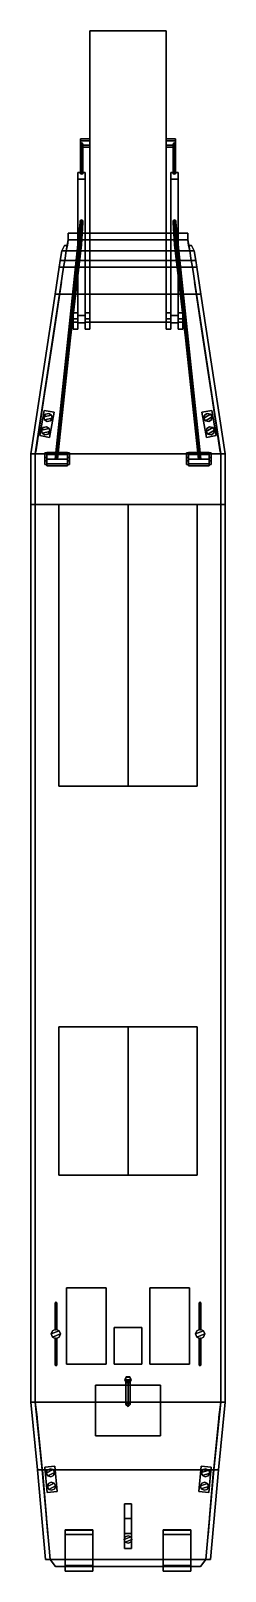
# Model space of a CAD drawing. Extents: x -3.3 to 3.3, y -22.9 to 29.6.
import ezdxf

# ---------------------------------------------------------------- set-up
doc = ezdxf.new("R2010")
doc.units = 0
doc.layers.get('0').update_dxf_attribs({"linetype": 'CONTINUOUS'})
doc.layers.add('RAILINGS', color=6, linetype='CONTINUOUS')

msp = doc.modelspace()

# ---------------------------------------------------------------- linework, layer by layer
for points in [[(-1.3, 29.6, 2.29), (-1.3, 29.6, 1.94), (-1.3, 19.67, 2.23), (-1.3, 19.67, 2.49)], [(1.3, 29.6, 2.29), (1.3, 29.6, 1.94), (-1.3, 29.6, 1.94), (-1.3, 29.6, 2.29)], [(-1.3, 19.67, 2.23), (-1.3, 29.6, 1.94), (1.3, 29.6, 1.94), (1.3, 19.67, 2.23)], [(1.3, 19.67, 2.49), (1.3, 29.6, 2.29), (-1.3, 29.6, 2.29), (-1.3, 19.67, 2.49)], [(1.3, 19.67, 2.23), (1.3, 29.6, 1.94), (1.3, 29.6, 2.29), (1.3, 19.67, 2.49)], [(-1.61, 25.64, 2.2), (-1.61, 25.92, 2.2), (-1.61, 25.85, 2.079), (-1.61, 25.71, 2.079)], [(-1.61, 25.71, 2.321), (-1.61, 25.85, 2.321), (-1.61, 25.92, 2.2), (-1.61, 25.64, 2.2)], [(-1.3, 25.92, 2.2), (-1.3, 25.85, 2.079), (-1.61, 25.85, 2.079), (-1.61, 25.92, 2.2)], [(-1.3, 25.85, 2.321), (-1.3, 25.92, 2.2), (-1.61, 25.92, 2.2), (-1.61, 25.85, 2.321)], [(-1.3, 25.85, 2.079), (-1.3, 25.71, 2.079), (-1.61, 25.71, 2.079), (-1.61, 25.85, 2.079)], [(-1.3, 25.71, 2.321), (-1.3, 25.85, 2.321), (-1.61, 25.85, 2.321), (-1.61, 25.71, 2.321)], [(-1.57, 25.79, 2.32), (-1.61, 25.75, 2.32), (-1.61, 24.8, 8.87), (-1.57, 24.84, 8.87)], [(-1.61, 25.75, 2.32), (-1.57, 25.71, 2.32), (-1.57, 24.76, 8.87), (-1.61, 24.8, 8.87)], [(-1.53, 25.75, 2.32), (-1.57, 25.79, 2.32), (-1.57, 24.84, 8.87), (-1.53, 24.8, 8.87)], [(-1.57, 25.71, 2.32), (-1.53, 25.75, 2.32), (-1.53, 24.8, 8.87), (-1.57, 24.76, 8.87)], [(1.3, 25.92, 2.2), (1.3, 25.85, 2.321), (1.61, 25.85, 2.321), (1.61, 25.92, 2.2)], [(1.3, 25.85, 2.079), (1.3, 25.92, 2.2), (1.61, 25.92, 2.2), (1.61, 25.85, 2.079)], [(1.3, 25.85, 2.321), (1.3, 25.71, 2.321), (1.61, 25.71, 2.321), (1.61, 25.85, 2.321)], [(1.3, 25.71, 2.079), (1.3, 25.85, 2.079), (1.61, 25.85, 2.079), (1.61, 25.71, 2.079)], [(1.57, 25.79, 2.32), (1.53, 25.75, 2.32), (1.53, 24.8, 8.87), (1.57, 24.84, 8.87)], [(1.53, 25.75, 2.32), (1.57, 25.71, 2.32), (1.57, 24.76, 8.87), (1.53, 24.8, 8.87)], [(1.61, 25.75, 2.32), (1.57, 25.79, 2.32), (1.57, 24.84, 8.87), (1.61, 24.8, 8.87)], [(1.57, 25.71, 2.32), (1.61, 25.75, 2.32), (1.61, 24.8, 8.87), (1.57, 24.76, 8.87)], [(1.61, 25.85, 2.321), (1.61, 25.71, 2.321), (1.61, 25.64, 2.2), (1.61, 25.92, 2.2)], [(1.61, 25.92, 2.2), (1.61, 25.64, 2.2), (1.61, 25.71, 2.079), (1.61, 25.85, 2.079)], [(-1.3, 25.71, 2.079), (-1.3, 25.64, 2.2), (-1.61, 25.64, 2.2), (-1.61, 25.71, 2.079)], [(-1.3, 25.64, 2.2), (-1.3, 25.71, 2.321), (-1.61, 25.71, 2.321), (-1.61, 25.64, 2.2)], [(1.3, 25.71, 2.321), (1.3, 25.64, 2.2), (1.61, 25.64, 2.2), (1.61, 25.71, 2.321)], [(1.3, 25.64, 2.2), (1.3, 25.71, 2.079), (1.61, 25.71, 2.079), (1.61, 25.64, 2.2)], [(-1.71, 24.77, 9.24), (-1.71, 19.9, 2.14), (-1.71, 19.65, 2.34), (-1.71, 24.55, 9.39)], [(-1.45, 24.77, 9.24), (-1.45, 19.9, 2.14), (-1.71, 19.9, 2.14), (-1.71, 24.77, 9.24)], [(-1.45, 24.55, 9.39), (-1.45, 24.77, 9.24), (-1.71, 24.77, 9.24), (-1.71, 24.55, 9.39)], [(-1.57, 24.84, 8.87), (-1.61, 24.8, 8.87), (-1.61, 24.73, 9.19), (-1.57, 24.77, 9.24)], [(-1.61, 24.8, 8.87), (-1.57, 24.76, 8.87), (-1.57, 24.7, 9.14), (-1.61, 24.73, 9.19)], [(-1.53, 24.8, 8.87), (-1.57, 24.84, 8.87), (-1.57, 24.77, 9.24), (-1.53, 24.73, 9.19)], [(-1.57, 24.76, 8.87), (-1.53, 24.8, 8.87), (-1.53, 24.73, 9.19), (-1.57, 24.7, 9.14)], [(-1.45, 19.65, 2.34), (-1.45, 19.9, 2.14), (-1.45, 24.77, 9.24), (-1.45, 24.55, 9.39)], [(1.71, 24.77, 9.24), (1.71, 19.9, 2.14), (1.45, 19.9, 2.14), (1.45, 24.77, 9.24)], [(1.45, 24.77, 9.24), (1.45, 19.9, 2.14), (1.45, 19.65, 2.34), (1.45, 24.55, 9.39)], [(1.71, 24.55, 9.39), (1.71, 24.77, 9.24), (1.45, 24.77, 9.24), (1.45, 24.55, 9.39)], [(1.57, 24.84, 8.87), (1.53, 24.8, 8.87), (1.53, 24.73, 9.19), (1.57, 24.77, 9.24)], [(1.53, 24.8, 8.87), (1.57, 24.76, 8.87), (1.57, 24.7, 9.14), (1.53, 24.73, 9.19)], [(1.61, 24.8, 8.87), (1.57, 24.84, 8.87), (1.57, 24.77, 9.24), (1.61, 24.73, 9.19)], [(1.57, 24.76, 8.87), (1.61, 24.8, 8.87), (1.61, 24.73, 9.19), (1.57, 24.7, 9.14)], [(1.71, 19.65, 2.34), (1.71, 19.9, 2.14), (1.71, 24.77, 9.24), (1.71, 24.55, 9.39)], [(-1.71, 24.55, 9.39), (-1.71, 19.65, 2.34), (-1.45, 19.65, 2.34), (-1.45, 24.55, 9.39)], [(1.45, 24.55, 9.39), (1.45, 19.65, 2.34), (1.71, 19.65, 2.34), (1.71, 24.55, 9.39)], [(-1.62, 23.07, 7.35), (-1.58, 23.07, 7.39), (-1.58, 23.16, 7.39), (-1.62, 23.14, 7.35)], [(-1.58, 23.07, 7.31), (-1.62, 23.07, 7.35), (-1.62, 23.14, 7.35), (-1.58, 23.11, 7.31)], [(-1.58, 23.07, 7.39), (-1.54, 23.07, 7.35), (-1.54, 23.14, 7.35), (-1.58, 23.16, 7.39)], [(-1.54, 23.07, 7.35), (-1.58, 23.07, 7.31), (-1.58, 23.11, 7.31), (-1.54, 23.14, 7.35)], [(1.54, 23.07, 7.35), (1.58, 23.07, 7.39), (1.58, 23.16, 7.39), (1.54, 23.14, 7.35)], [(1.58, 23.07, 7.31), (1.54, 23.07, 7.35), (1.54, 23.14, 7.35), (1.58, 23.11, 7.31)], [(1.58, 23.07, 7.39), (1.62, 23.07, 7.35), (1.62, 23.14, 7.35), (1.58, 23.16, 7.39)], [(1.62, 23.07, 7.35), (1.58, 23.07, 7.31), (1.58, 23.11, 7.31), (1.62, 23.14, 7.35)], [(-2.48, 15.01, 2.31), (-2.44, 15.01, 2.35), (-1.58, 23.07, 7.39), (-1.62, 23.07, 7.35)], [(-2.44, 15.01, 2.27), (-2.48, 15.01, 2.31), (-1.62, 23.07, 7.35), (-1.58, 22.307, 6.833)], [(-2.44, 15.01, 2.35), (-2.4, 15.01, 2.31), (-1.54, 23.07, 7.35), (-1.58, 23.07, 7.39)], [(-2.4, 15.01, 2.31), (-2.44, 15.01, 2.27), (-1.58, 22.307, 6.833), (-1.54, 23.07, 7.35)], [(-2.41, 15.66, 1.929), (-2.37, 15.62, 1.94), (-1.58, 22.307, 6.833), (-1.62, 23.07, 7.35)], [(-2.37, 15.7, 1.919), (-2.41, 15.66, 1.929), (-1.62, 23.07, 7.35), (-1.58, 23.07, 7.31)], [(-2.37, 15.62, 1.94), (-2.33, 15.66, 1.929), (-1.54, 23.07, 7.35), (-1.58, 22.307, 6.833)], [(-2.33, 15.66, 1.929), (-2.37, 15.7, 1.919), (-1.58, 23.07, 7.31), (-1.54, 23.07, 7.35)], [(-2.03, 22.71, 2.14), (2.03, 22.71, 2.14), (2.03, 22.71, 1.35), (-2.03, 22.71, 1.35)], [(-2.03, 22.48, 2.14), (-2.03, 22.71, 2.14), (-2.03, 22.71, 1.35), (-2.03, 22.48, 0.89)], [(-2.03, 22.71, 1.35), (2.03, 22.71, 1.35), (2.03, 22.48, 0.89), (-2.03, 22.48, 0.89)], [(2.03, 22.48, 2.14), (2.03, 22.71, 2.14), (-2.03, 22.71, 2.14), (-2.03, 22.48, 2.14)], [(2.44, 15.01, 2.27), (2.4, 15.01, 2.31), (1.54, 23.07, 7.35), (1.58, 22.307, 6.833)], [(2.4, 15.01, 2.31), (2.44, 15.01, 2.35), (1.58, 23.07, 7.39), (1.54, 23.07, 7.35)], [(2.37, 15.7, 1.919), (2.33, 15.66, 1.929), (1.54, 23.07, 7.35), (1.58, 23.07, 7.31)], [(2.33, 15.66, 1.929), (2.37, 15.62, 1.94), (1.58, 22.307, 6.833), (1.54, 23.07, 7.35)], [(2.48, 15.01, 2.31), (2.44, 15.01, 2.27), (1.58, 22.307, 6.833), (1.62, 23.07, 7.35)], [(2.44, 15.01, 2.35), (2.48, 15.01, 2.31), (1.62, 23.07, 7.35), (1.58, 23.07, 7.39)], [(2.41, 15.66, 1.929), (2.37, 15.7, 1.919), (1.58, 23.07, 7.31), (1.62, 23.07, 7.35)], [(2.37, 15.62, 1.94), (2.41, 15.66, 1.929), (1.62, 23.07, 7.35), (1.58, 22.307, 6.833)], [(2.03, 22.48, 0.89), (2.03, 22.71, 1.35), (2.03, 22.71, 2.14), (2.03, 22.48, 2.14)], [(-2.25, 22.1, 2), (-2.25, 22.1, 1.84), (-2.3, 21.78, 1.83), (-2.3, 21.78, 1.99)], [(-2.15, 21.78, 1.99), (-2.1, 22.1, 2), (-2.25, 22.1, 2), (-2.3, 21.78, 1.99)], [(-2.3, 21.78, 1.83), (-2.25, 22.1, 1.84), (-2.1, 22.1, 1.84), (-2.15, 21.78, 1.83)], [(-2.25, 22.1, 1.5), (-2.25, 22.1, 1.34), (-2.3, 21.78, 1.33), (-2.3, 21.78, 1.49)], [(-2.3, 21.78, 1.33), (-2.25, 22.1, 1.34), (-2.1, 22.1, 1.34), (-2.15, 21.78, 1.33)], [(-2.15, 21.78, 1.49), (-2.1, 22.1, 1.5), (-2.25, 22.1, 1.5), (-2.3, 21.78, 1.49)], [(-2.1, 22.1, 2), (-2.06, 22.29, 2), (-2.16, 22.29, 2), (-2.25, 22.1, 2)], [(-2.16, 22.29, 2), (-2.16, 22.29, 1.84), (-2.25, 22.1, 1.84), (-2.25, 22.1, 2)], [(-2.25, 22.1, 1.84), (-2.16, 22.29, 1.84), (-2.06, 22.29, 1.84), (-2.1, 22.1, 1.84)], [(-2.16, 22.29, 1.5), (-2.16, 22.29, 1.34), (-2.25, 22.1, 1.34), (-2.25, 22.1, 1.5)], [(-2.25, 22.1, 1.34), (-2.16, 22.29, 1.34), (-2.06, 22.29, 1.34), (-2.1, 22.1, 1.34)], [(-2.1, 22.1, 1.5), (-2.06, 22.29, 1.5), (-2.16, 22.29, 1.5), (-2.25, 22.1, 1.5)], [(-2.06, 22.29, 2), (-2.06, 22.29, 1.84), (-2.16, 22.29, 1.84), (-2.16, 22.29, 2)], [(-2.06, 22.29, 1.5), (-2.06, 22.29, 1.34), (-2.16, 22.29, 1.34), (-2.16, 22.29, 1.5)], [(-2.15, 21.78, 2.09), (-2.1, 22.1, 2.1), (-2.1, 22.1, 2), (-2.15, 21.78, 1.99)], [(-2.1, 22.1, 0.5), (2.1, 22.1, 0.5), (2.15, 21.78, 0.31), (-2.15, 21.78, 0.31)], [(2.15, 21.78, 2.09), (2.1, 22.1, 2.1), (-2.1, 22.1, 2.1), (-2.15, 21.78, 2.09)], [(-2.15, 21.78, 1.83), (-2.1, 22.1, 1.84), (-2.1, 22.1, 1.5), (-2.15, 21.78, 1.49)], [(-2.15, 21.78, 1.33), (-2.1, 22.1, 1.34), (-2.1, 22.1, 0.5), (-2.15, 21.78, 0.31)], [(-2.03, 22.48, 0.89), (2.03, 22.48, 0.89), (2.1, 22.1, 0.5), (-2.1, 22.1, 0.5)], [(2.1, 22.1, 2.1), (2.03, 22.48, 2.14), (-2.03, 22.48, 2.14), (-2.1, 22.1, 2.1)], [(-2.1, 22.1, 2.1), (-2.03, 22.48, 2.14), (-2.06, 22.29, 2), (-2.1, 22.1, 2)], [(-2.1, 22.1, 1.34), (-2.06, 22.29, 1.34), (-2.03, 22.48, 0.89), (-2.1, 22.1, 0.5)], [(-2.1, 22.1, 1.84), (-2.06, 22.29, 1.84), (-2.06, 22.29, 1.5), (-2.1, 22.1, 1.5)], [(-2.06, 22.29, 2), (-2.03, 22.48, 2.14), (-2.03, 22.48, 0.89), (-2.06, 22.29, 1.34)], [(2.06, 22.29, 1.34), (2.03, 22.48, 0.89), (2.03, 22.48, 2.14), (2.06, 22.29, 2)], [(2.1, 22.1, 2), (2.06, 22.29, 2), (2.03, 22.48, 2.14), (2.1, 22.1, 2.1)], [(2.1, 22.1, 0.5), (2.03, 22.48, 0.89), (2.06, 22.29, 1.34), (2.1, 22.1, 1.34)], [(2.1, 22.1, 1.84), (2.06, 22.29, 1.84), (2.16, 22.29, 1.84), (2.25, 22.1, 1.84)], [(2.06, 22.29, 1.84), (2.06, 22.29, 2), (2.16, 22.29, 2), (2.16, 22.29, 1.84)], [(2.25, 22.1, 2), (2.16, 22.29, 2), (2.06, 22.29, 2), (2.1, 22.1, 2)], [(2.06, 22.29, 1.34), (2.06, 22.29, 1.5), (2.16, 22.29, 1.5), (2.16, 22.29, 1.34)], [(2.1, 22.1, 1.34), (2.06, 22.29, 1.34), (2.16, 22.29, 1.34), (2.25, 22.1, 1.34)], [(2.25, 22.1, 1.5), (2.16, 22.29, 1.5), (2.06, 22.29, 1.5), (2.1, 22.1, 1.5)], [(2.1, 22.1, 1.5), (2.06, 22.29, 1.5), (2.06, 22.29, 1.84), (2.1, 22.1, 1.84)], [(2.15, 21.78, 1.99), (2.1, 22.1, 2), (2.1, 22.1, 2.1), (2.15, 21.78, 2.09)], [(2.15, 21.78, 1.83), (2.1, 22.1, 1.84), (2.25, 22.1, 1.84), (2.3, 21.78, 1.83)], [(2.3, 21.78, 1.99), (2.25, 22.1, 2), (2.1, 22.1, 2), (2.15, 21.78, 1.99)], [(2.15, 21.78, 1.33), (2.1, 22.1, 1.34), (2.25, 22.1, 1.34), (2.3, 21.78, 1.33)], [(2.3, 21.78, 1.49), (2.25, 22.1, 1.5), (2.1, 22.1, 1.5), (2.15, 21.78, 1.49)], [(2.15, 21.78, 1.49), (2.1, 22.1, 1.5), (2.1, 22.1, 1.84), (2.15, 21.78, 1.83)], [(2.15, 21.78, 0.31), (2.1, 22.1, 0.5), (2.1, 22.1, 1.34), (2.15, 21.78, 1.33)], [(2.16, 22.29, 1.84), (2.16, 22.29, 2), (2.25, 22.1, 2), (2.25, 22.1, 1.84)], [(2.16, 22.29, 1.34), (2.16, 22.29, 1.5), (2.25, 22.1, 1.5), (2.25, 22.1, 1.34)], [(2.25, 22.1, 1.84), (2.25, 22.1, 2), (2.3, 21.78, 1.99), (2.3, 21.78, 1.83)], [(2.25, 22.1, 1.34), (2.25, 22.1, 1.5), (2.3, 21.78, 1.49), (2.3, 21.78, 1.33)], [(-2.34, 21.55, 1.98), (-2.34, 21.55, 1.82), (-2.48, 20.63, 1.76), (-2.48, 20.63, 1.92)], [(-2.33, 20.63, 1.92), (-2.19, 21.55, 1.98), (-2.34, 21.55, 1.98), (-2.48, 20.63, 1.92)], [(-2.48, 20.63, 1.76), (-2.34, 21.55, 1.82), (-2.19, 21.55, 1.82), (-2.33, 20.63, 1.76)], [(-2.33, 20.63, 1.42), (-2.19, 21.55, 1.48), (-2.34, 21.55, 1.48), (-2.48, 20.63, 1.42)], [(-2.34, 21.55, 1.48), (-2.34, 21.55, 1.32), (-2.48, 20.63, 1.26), (-2.48, 20.63, 1.42)], [(-2.48, 20.63, 1.26), (-2.34, 21.55, 1.32), (-2.19, 21.55, 1.32), (-2.33, 20.63, 1.26)], [(-2.34, 21.55, 1.82), (-2.3, 21.78, 1.83), (-2.15, 21.78, 1.83), (-2.19, 21.55, 1.82)], [(-2.19, 21.55, 1.98), (-2.15, 21.78, 1.99), (-2.3, 21.78, 1.99), (-2.34, 21.55, 1.98)], [(-2.3, 21.78, 1.99), (-2.3, 21.78, 1.83), (-2.34, 21.55, 1.82), (-2.34, 21.55, 1.98)], [(-2.3, 21.78, 1.49), (-2.3, 21.78, 1.33), (-2.34, 21.55, 1.32), (-2.34, 21.55, 1.48)], [(-2.34, 21.55, 1.32), (-2.3, 21.78, 1.33), (-2.15, 21.78, 1.33), (-2.19, 21.55, 1.32)], [(-2.19, 21.55, 1.48), (-2.15, 21.78, 1.49), (-2.3, 21.78, 1.49), (-2.34, 21.55, 1.48)], [(-2.33, 20.63), (-2.19, 21.55, 0.21), (2.19, 21.55, 0.21), (2.33, 20.63)], [(-2.33, 20.63, 2.02), (-2.19, 21.55, 2.08), (-2.19, 21.55, 1.98), (-2.33, 20.63, 1.92)], [(2.33, 20.63, 2.02), (2.19, 21.55, 2.08), (-2.19, 21.55, 2.08), (-2.33, 20.63, 2.02)], [(-2.33, 20.63, 1.76), (-2.19, 21.55, 1.82), (-2.19, 21.55, 1.48), (-2.33, 20.63, 1.42)], [(-2.33, 20.63, 1.26), (-2.19, 21.55, 1.32), (-2.19, 21.55, 0.21), (-2.33, 20.63)], [(-2.19, 21.55, 2.08), (-2.15, 21.78, 2.09), (-2.15, 21.78, 1.99), (-2.19, 21.55, 1.98)], [(-2.15, 21.78, 0.31), (2.15, 21.78, 0.31), (2.19, 21.55, 0.21), (-2.19, 21.55, 0.21)], [(2.19, 21.55, 2.08), (2.15, 21.78, 2.09), (-2.15, 21.78, 2.09), (-2.19, 21.55, 2.08)], [(-2.19, 21.55, 1.82), (-2.15, 21.78, 1.83), (-2.15, 21.78, 1.49), (-2.19, 21.55, 1.48)], [(-2.19, 21.55, 1.32), (-2.15, 21.78, 1.33), (-2.15, 21.78, 0.31), (-2.19, 21.55, 0.21)], [(2.19, 21.55, 1.98), (2.15, 21.78, 1.99), (2.15, 21.78, 2.09), (2.19, 21.55, 2.08)], [(2.19, 21.55, 1.82), (2.15, 21.78, 1.83), (2.3, 21.78, 1.83), (2.34, 21.55, 1.82)], [(2.34, 21.55, 1.98), (2.3, 21.78, 1.99), (2.15, 21.78, 1.99), (2.19, 21.55, 1.98)], [(2.19, 21.55, 1.32), (2.15, 21.78, 1.33), (2.3, 21.78, 1.33), (2.34, 21.55, 1.32)], [(2.34, 21.55, 1.48), (2.3, 21.78, 1.49), (2.15, 21.78, 1.49), (2.19, 21.55, 1.48)], [(2.19, 21.55, 1.48), (2.15, 21.78, 1.49), (2.15, 21.78, 1.83), (2.19, 21.55, 1.82)], [(2.19, 21.55, 0.21), (2.15, 21.78, 0.31), (2.15, 21.78, 1.33), (2.19, 21.55, 1.32)], [(2.33, 20.63, 1.92), (2.19, 21.55, 1.98), (2.19, 21.55, 2.08), (2.33, 20.63, 2.02)], [(2.33, 20.63, 1.76), (2.19, 21.55, 1.82), (2.34, 21.55, 1.82), (2.48, 20.63, 1.76)], [(2.48, 20.63, 1.92), (2.34, 21.55, 1.98), (2.19, 21.55, 1.98), (2.33, 20.63, 1.92)], [(2.48, 20.63, 1.42), (2.34, 21.55, 1.48), (2.19, 21.55, 1.48), (2.33, 20.63, 1.42)], [(2.33, 20.63, 1.26), (2.19, 21.55, 1.32), (2.34, 21.55, 1.32), (2.48, 20.63, 1.26)], [(2.33, 20.63, 1.42), (2.19, 21.55, 1.48), (2.19, 21.55, 1.82), (2.33, 20.63, 1.76)], [(2.33, 20.63), (2.19, 21.55, 0.21), (2.19, 21.55, 1.32), (2.33, 20.63, 1.26)], [(2.3, 21.78, 1.83), (2.3, 21.78, 1.99), (2.34, 21.55, 1.98), (2.34, 21.55, 1.82)], [(2.3, 21.78, 1.33), (2.3, 21.78, 1.49), (2.34, 21.55, 1.48), (2.34, 21.55, 1.32)], [(2.34, 21.55, 1.82), (2.34, 21.55, 1.98), (2.48, 20.63, 1.92), (2.48, 20.63, 1.76)], [(2.34, 21.55, 1.32), (2.34, 21.55, 1.48), (2.48, 20.63, 1.42), (2.48, 20.63, 1.26)], [(-3.15, 15.19, 1.47), (-2.33, 20.63, 1.92), (-2.48, 20.63, 1.92), (-3.3, 15.19, 1.47)], [(-2.48, 20.63, 1.92), (-2.48, 20.63, 1.76), (-3.3, 15.19, 1.31), (-3.3, 15.19, 1.47)], [(-3.3, 15.19, 1.31), (-2.48, 20.63, 1.76), (-2.33, 20.63, 1.76), (-3.15, 15.19, 1.31)], [(-3.15, 15.19, 0.97), (-2.33, 20.63, 1.42), (-2.48, 20.63, 1.42), (-3.3, 15.19, 0.97)], [(-3.3, 15.19, 0.81), (-2.48, 20.63, 1.26), (-2.33, 20.63, 1.26), (-3.15, 15.19, 0.81)], [(-2.48, 20.63, 1.42), (-2.48, 20.63, 1.26), (-3.3, 15.19, 0.81), (-3.3, 15.19, 0.97)], [(-3.15, 15.19, 1.76), (-2.33, 20.63, 2.02), (-2.33, 20.63, 1.92), (-3.15, 15.19, 1.47)], [(3.15, 15.19, 1.76), (2.33, 20.63, 2.02), (-2.33, 20.63, 2.02), (-3.15, 15.19, 1.76)], [(-3.15, 15.19, 1.31), (-2.33, 20.63, 1.76), (-2.33, 20.63, 1.42), (-3.15, 15.19, 0.97)], [(-3.15, 15.19, 0.81), (-2.33, 20.63, 1.26), (-2.33, 20.63), (-3.15, 15.19)], [(3.15, 15.19, 1.47), (2.33, 20.63, 1.92), (2.33, 20.63, 2.02), (3.15, 15.19, 1.76)], [(3.15, 15.19, 1.31), (2.33, 20.63, 1.76), (2.48, 20.63, 1.76), (3.3, 15.19, 1.31)], [(3.3, 15.19, 1.47), (2.48, 20.63, 1.92), (2.33, 20.63, 1.92), (3.15, 15.19, 1.47)], [(3.3, 15.19, 0.97), (2.48, 20.63, 1.42), (2.33, 20.63, 1.42), (3.15, 15.19, 0.97)], [(3.15, 15.19, 0.81), (2.33, 20.63, 1.26), (2.48, 20.63, 1.26), (3.3, 15.19, 0.81)], [(3.15, 15.19, 0.97), (2.33, 20.63, 1.42), (2.33, 20.63, 1.76), (3.15, 15.19, 1.31)], [(3.15, 15.19), (2.33, 20.63), (2.33, 20.63, 1.26), (3.15, 15.19, 0.81)], [(2.48, 20.63, 1.76), (2.48, 20.63, 1.92), (3.3, 15.19, 1.47), (3.3, 15.19, 1.31)], [(2.48, 20.63, 1.26), (2.48, 20.63, 1.42), (3.3, 15.19, 0.97), (3.3, 15.19, 0.81)], [(-1.71, 19.99, 2.13), (-1.71, 19.99, 1.98), (-1.86, 19.99, 1.98), (-1.86, 19.99, 2.13)], [(-1.86, 19.99, 2.13), (-1.86, 19.99, 1.98), (-1.86, 19.44, 1.96), (-1.86, 19.44, 2.03)], [(-1.71, 19.79, 2.34), (-1.71, 19.99, 2.13), (-1.86, 19.99, 2.13), (-1.86, 19.79, 2.34)], [(-1.86, 19.79, 2.34), (-1.86, 19.99, 2.13), (-1.86, 19.44, 2.03), (-1.86, 19.68, 2.34)], [(-1.71, 19.44, 1.96), (-1.71, 19.99, 1.98), (-1.71, 19.99, 2.13), (-1.71, 19.44, 2.03)], [(-1.71, 19.44, 2.03), (-1.71, 19.99, 2.13), (-1.71, 19.79, 2.34), (-1.71, 19.68, 2.34)], [(-1.45, 19.99, 2.13), (-1.45, 19.99, 1.98), (-1.45, 19.44, 1.96), (-1.45, 19.44, 2.03)], [(-1.3, 19.99, 2.13), (-1.3, 19.99, 1.98), (-1.45, 19.99, 1.98), (-1.45, 19.99, 2.13)], [(-1.45, 19.79, 2.34), (-1.45, 19.99, 2.13), (-1.45, 19.44, 2.03), (-1.45, 19.68, 2.34)], [(-1.3, 19.79, 2.34), (-1.3, 19.99, 2.13), (-1.45, 19.99, 2.13), (-1.45, 19.79, 2.34)], [(-1.3, 19.44, 1.96), (-1.3, 19.99, 1.98), (-1.3, 19.99, 2.13), (-1.3, 19.44, 2.03)], [(-1.3, 19.44, 2.03), (-1.3, 19.99, 2.13), (-1.3, 19.79, 2.34), (-1.3, 19.68, 2.34)], [(1.45, 19.79, 2.34), (1.45, 19.99, 2.13), (1.3, 19.99, 2.13), (1.3, 19.79, 2.34)], [(1.45, 19.99, 2.13), (1.45, 19.99, 1.98), (1.3, 19.99, 1.98), (1.3, 19.99, 2.13)], [(1.3, 19.79, 2.34), (1.3, 19.99, 2.13), (1.3, 19.44, 2.03), (1.3, 19.68, 2.34)], [(1.3, 19.99, 2.13), (1.3, 19.99, 1.98), (1.3, 19.44, 1.96), (1.3, 19.44, 2.03)], [(1.45, 19.44, 2.03), (1.45, 19.99, 2.13), (1.45, 19.79, 2.34), (1.45, 19.68, 2.34)], [(1.45, 19.44, 1.96), (1.45, 19.99, 1.98), (1.45, 19.99, 2.13), (1.45, 19.44, 2.03)], [(1.86, 19.99, 2.13), (1.86, 19.99, 1.98), (1.71, 19.99, 1.98), (1.71, 19.99, 2.13)], [(1.71, 19.99, 2.13), (1.71, 19.99, 1.98), (1.71, 19.44, 1.96), (1.71, 19.44, 2.03)], [(1.86, 19.79, 2.34), (1.86, 19.99, 2.13), (1.71, 19.99, 2.13), (1.71, 19.79, 2.34)], [(1.71, 19.79, 2.34), (1.71, 19.99, 2.13), (1.71, 19.44, 2.03), (1.71, 19.68, 2.34)], [(1.86, 19.44, 1.96), (1.86, 19.99, 1.98), (1.86, 19.99, 2.13), (1.86, 19.44, 2.03)], [(1.86, 19.44, 2.03), (1.86, 19.99, 2.13), (1.86, 19.79, 2.34), (1.86, 19.68, 2.34)], [(-1.71, 19.68, 2.34), (-1.71, 19.79, 2.34), (-1.86, 19.79, 2.34), (-1.86, 19.68, 2.34)], [(-1.86, 19.68, 2.34), (-1.86, 19.44, 2.03), (-1.71, 19.44, 2.03), (-1.71, 19.68, 2.34)], [(-1.86, 19.44, 2.03), (-1.86, 19.44, 1.96), (-1.71, 19.44, 1.96), (-1.71, 19.44, 2.03)], [(-1.71, 19.65, 2.34), (-1.71, 19.9, 2.14), (-1.45, 19.9, 2.14), (-1.45, 19.65, 2.34)], [(-1.3, 19.68, 2.34), (-1.3, 19.79, 2.34), (-1.45, 19.79, 2.34), (-1.45, 19.68, 2.34)], [(-1.45, 19.68, 2.34), (-1.45, 19.44, 2.03), (-1.3, 19.44, 2.03), (-1.3, 19.68, 2.34)], [(-1.45, 19.44, 2.03), (-1.45, 19.44, 1.96), (-1.3, 19.44, 1.96), (-1.3, 19.44, 2.03)], [(-1.3, 19.67, 2.49), (-1.3, 19.67, 2.23), (1.3, 19.67, 2.23), (1.3, 19.67, 2.49)], [(1.45, 19.68, 2.34), (1.45, 19.79, 2.34), (1.3, 19.79, 2.34), (1.3, 19.68, 2.34)], [(1.3, 19.68, 2.34), (1.3, 19.44, 2.03), (1.45, 19.44, 2.03), (1.45, 19.68, 2.34)], [(1.3, 19.44, 2.03), (1.3, 19.44, 1.96), (1.45, 19.44, 1.96), (1.45, 19.44, 2.03)], [(1.45, 19.65, 2.34), (1.45, 19.9, 2.14), (1.71, 19.9, 2.14), (1.71, 19.65, 2.34)], [(1.86, 19.68, 2.34), (1.86, 19.79, 2.34), (1.71, 19.79, 2.34), (1.71, 19.68, 2.34)], [(1.71, 19.68, 2.34), (1.71, 19.44, 2.03), (1.86, 19.44, 2.03), (1.86, 19.68, 2.34)], [(1.71, 19.44, 2.03), (1.71, 19.44, 1.96), (1.86, 19.44, 1.96), (1.86, 19.44, 2.03)], [(-2.514, 16.608, 1.93), (-2.849, 16.667, 1.93), (-3, 15.81, 1.93), (-2.665, 15.751, 1.93)], [(-3, 15.81, 1.93), (-2.849, 16.667, 1.93), (-2.849, 16.667, 1.77), (-3, 15.81, 1.77)], [(-2.856, 16.455, 2.26), (-2.603, 16.511, 2.26), (-2.694, 16.568, 2.26), (-2.798, 16.545, 2.26)], [(-2.798, 16.545, 1.93), (-2.856, 16.455, 1.93), (-2.856, 16.455, 2.26), (-2.798, 16.545, 2.26)], [(-2.833, 16.35, 2.26), (-2.58, 16.406, 2.26), (-2.603, 16.511, 2.26), (-2.856, 16.455, 2.26)], [(-2.856, 16.455, 1.93), (-2.833, 16.35, 1.93), (-2.833, 16.35, 2.26), (-2.856, 16.455, 2.26)], [(-2.514, 16.608, 1.77), (-2.849, 16.667, 1.77), (-2.849, 16.667, 1.93), (-2.514, 16.608, 1.93)], [(-2.742, 16.293, 2.26), (-2.638, 16.316, 2.26), (-2.58, 16.406, 2.26), (-2.833, 16.35, 2.26)], [(-2.833, 16.35, 1.93), (-2.742, 16.293, 1.93), (-2.742, 16.293, 2.26), (-2.833, 16.35, 2.26)], [(-2.694, 16.568, 1.93), (-2.798, 16.545, 1.93), (-2.798, 16.545, 2.26), (-2.694, 16.568, 2.26)], [(-2.742, 16.293, 1.93), (-2.638, 16.316, 1.93), (-2.638, 16.316, 2.26), (-2.742, 16.293, 2.26)], [(-2.603, 16.511, 1.93), (-2.694, 16.568, 1.93), (-2.694, 16.568, 2.26), (-2.603, 16.511, 2.26)], [(-2.665, 15.751, 1.77), (-2.514, 16.608, 1.77), (-2.514, 16.608, 1.93), (-2.665, 15.751, 1.93)], [(-2.638, 16.316, 1.93), (-2.58, 16.406, 1.93), (-2.58, 16.406, 2.26), (-2.638, 16.316, 2.26)], [(-2.58, 16.406, 1.93), (-2.603, 16.511, 1.93), (-2.603, 16.511, 2.26), (-2.58, 16.406, 2.26)], [(2.849, 16.667, 1.77), (2.514, 16.608, 1.77), (2.514, 16.608, 1.93), (2.849, 16.667, 1.93)], [(2.849, 16.667, 1.93), (2.514, 16.608, 1.93), (2.665, 15.751, 1.93), (3, 15.81, 1.93)], [(2.665, 15.751, 1.93), (2.514, 16.608, 1.93), (2.514, 16.608, 1.77), (2.665, 15.751, 1.77)], [(2.58, 16.406, 2.26), (2.798, 16.545, 2.26), (2.694, 16.568, 2.26), (2.603, 16.511, 2.26)], [(2.638, 16.316, 2.26), (2.856, 16.455, 2.26), (2.798, 16.545, 2.26), (2.58, 16.406, 2.26)], [(2.603, 16.511, 1.93), (2.58, 16.406, 1.93), (2.58, 16.406, 2.26), (2.603, 16.511, 2.26)], [(2.58, 16.406, 1.93), (2.638, 16.316, 1.93), (2.638, 16.316, 2.26), (2.58, 16.406, 2.26)], [(2.694, 16.568, 1.93), (2.603, 16.511, 1.93), (2.603, 16.511, 2.26), (2.694, 16.568, 2.26)], [(2.742, 16.293, 2.26), (2.833, 16.35, 2.26), (2.856, 16.455, 2.26), (2.638, 16.316, 2.26)], [(2.638, 16.316, 1.93), (2.742, 16.293, 1.93), (2.742, 16.293, 2.26), (2.638, 16.316, 2.26)], [(2.798, 16.545, 1.93), (2.694, 16.568, 1.93), (2.694, 16.568, 2.26), (2.798, 16.545, 2.26)], [(2.742, 16.293, 1.93), (2.833, 16.35, 1.93), (2.833, 16.35, 2.26), (2.742, 16.293, 2.26)], [(2.856, 16.455, 1.93), (2.798, 16.545, 1.93), (2.798, 16.545, 2.26), (2.856, 16.455, 2.26)], [(2.833, 16.35, 1.93), (2.856, 16.455, 1.93), (2.856, 16.455, 2.26), (2.833, 16.35, 2.26)], [(3, 15.81, 1.77), (2.849, 16.667, 1.77), (2.849, 16.667, 1.93), (3, 15.81, 1.93)], [(-2.665, 15.751, 1.93), (-3, 15.81, 1.93), (-3, 15.81, 1.77), (-2.665, 15.751, 1.77)], [(-2.936, 16.002, 2.26), (-2.683, 16.058, 2.26), (-2.774, 16.115, 2.26), (-2.878, 16.092, 2.26)], [(-2.878, 16.092, 1.93), (-2.936, 16.002, 1.93), (-2.936, 16.002, 2.26), (-2.878, 16.092, 2.26)], [(-2.913, 15.897, 2.26), (-2.66, 15.953, 2.26), (-2.683, 16.058, 2.26), (-2.936, 16.002, 2.26)], [(-2.936, 16.002, 1.93), (-2.913, 15.897, 1.93), (-2.913, 15.897, 2.26), (-2.936, 16.002, 2.26)], [(-2.822, 15.84, 2.26), (-2.718, 15.863, 2.26), (-2.66, 15.953, 2.26), (-2.913, 15.897, 2.26)], [(-2.913, 15.897, 1.93), (-2.822, 15.84, 1.93), (-2.822, 15.84, 2.26), (-2.913, 15.897, 2.26)], [(-2.774, 16.115, 1.93), (-2.878, 16.092, 1.93), (-2.878, 16.092, 2.26), (-2.774, 16.115, 2.26)], [(-2.822, 15.84, 1.93), (-2.718, 15.863, 1.93), (-2.718, 15.863, 2.26), (-2.822, 15.84, 2.26)], [(-2.683, 16.058, 1.93), (-2.774, 16.115, 1.93), (-2.774, 16.115, 2.26), (-2.683, 16.058, 2.26)], [(-2.718, 15.863, 1.93), (-2.66, 15.953, 1.93), (-2.66, 15.953, 2.26), (-2.718, 15.863, 2.26)], [(-2.66, 15.953, 1.93), (-2.683, 16.058, 1.93), (-2.683, 16.058, 2.26), (-2.66, 15.953, 2.26)], [(2.66, 15.953, 2.26), (2.878, 16.092, 2.26), (2.774, 16.115, 2.26), (2.683, 16.058, 2.26)], [(2.718, 15.863, 2.26), (2.936, 16.002, 2.26), (2.878, 16.092, 2.26), (2.66, 15.953, 2.26)], [(2.683, 16.058, 1.93), (2.66, 15.953, 1.93), (2.66, 15.953, 2.26), (2.683, 16.058, 2.26)], [(2.66, 15.953, 1.93), (2.718, 15.863, 1.93), (2.718, 15.863, 2.26), (2.66, 15.953, 2.26)], [(3, 15.81, 1.93), (2.665, 15.751, 1.93), (2.665, 15.751, 1.77), (3, 15.81, 1.77)], [(2.774, 16.115, 1.93), (2.683, 16.058, 1.93), (2.683, 16.058, 2.26), (2.774, 16.115, 2.26)], [(2.822, 15.84, 2.26), (2.913, 15.897, 2.26), (2.936, 16.002, 2.26), (2.718, 15.863, 2.26)], [(2.718, 15.863, 1.93), (2.822, 15.84, 1.93), (2.822, 15.84, 2.26), (2.718, 15.863, 2.26)], [(2.878, 16.092, 1.93), (2.774, 16.115, 1.93), (2.774, 16.115, 2.26), (2.878, 16.092, 2.26)], [(2.822, 15.84, 1.93), (2.913, 15.897, 1.93), (2.913, 15.897, 2.26), (2.822, 15.84, 2.26)], [(2.936, 16.002, 1.93), (2.878, 16.092, 1.93), (2.878, 16.092, 2.26), (2.936, 16.002, 2.26)], [(2.913, 15.897, 1.93), (2.936, 16.002, 1.93), (2.936, 16.002, 2.26), (2.913, 15.897, 2.26)], [(-2.83, 15.06, 2.21), (-2.83, 15.23, 1.76), (-2.83, 14.83, 1.76), (-2.83, 14.95, 2.21)], [(-2.76, 15.06, 2.21), (-2.76, 15.23, 1.76), (-2.83, 15.23, 1.76), (-2.83, 15.06, 2.21)], [(-2.76, 15.24, 2.12), (-2.76, 15.173, 2.283), (-2.06, 15.173, 2.283), (-2.06, 15.24, 2.12)], [(-2.76, 15.173, 1.957), (-2.76, 15.24, 2.12), (-2.06, 15.24, 2.12), (-2.06, 15.173, 1.957)], [(-2.76, 15.24, 2.12), (-2.76, 14.847, 1.957), (-2.76, 14.78, 2.12), (-2.76, 15.173, 2.283)], [(-2.76, 15.173, 1.957), (-2.76, 15.01, 1.89), (-2.76, 14.847, 1.957), (-2.76, 15.24, 2.12)], [(-2.76, 14.83, 1.76), (-2.76, 15.23, 1.76), (-2.76, 15.06, 2.21), (-2.76, 14.95, 2.21)], [(-2.41, 15.66, 1.929), (-2.37, 15.7, 1.919), (-2.37, 15.7, 1.78), (-2.41, 15.66, 1.78)], [(-2.37, 15.62, 1.94), (-2.41, 15.66, 1.929), (-2.41, 15.66, 1.78), (-2.37, 15.62, 1.78)], [(-2.37, 15.7, 1.919), (-2.33, 15.66, 1.929), (-2.33, 15.66, 1.78), (-2.37, 15.7, 1.78)], [(-2.33, 15.66, 1.929), (-2.37, 15.62, 1.94), (-2.37, 15.62, 1.78), (-2.33, 15.66, 1.78)], [(-2.06, 14.847, 2.283), (-2.06, 15.24, 2.12), (-2.06, 15.173, 2.283), (-2.06, 15.01, 2.35)], [(-2.06, 14.78, 2.12), (-2.06, 15.173, 1.957), (-2.06, 15.24, 2.12), (-2.06, 14.847, 2.283)], [(-2.06, 15.06, 2.21), (-2.06, 15.23, 1.76), (-2.06, 14.83, 1.76), (-2.06, 14.95, 2.21)], [(-1.99, 15.06, 2.21), (-1.99, 15.23, 1.76), (-2.06, 15.23, 1.76), (-2.06, 15.06, 2.21)], [(-1.99, 14.83, 1.76), (-1.99, 15.23, 1.76), (-1.99, 15.06, 2.21), (-1.99, 14.95, 2.21)], [(1.99, 15.06, 2.21), (1.99, 15.23, 1.76), (1.99, 14.83, 1.76), (1.99, 14.95, 2.21)], [(2.06, 15.06, 2.21), (2.06, 15.23, 1.76), (1.99, 15.23, 1.76), (1.99, 15.06, 2.21)], [(2.06, 15.24, 2.12), (2.06, 15.173, 2.283), (2.76, 15.173, 2.283), (2.76, 15.24, 2.12)], [(2.06, 15.173, 1.957), (2.06, 15.24, 2.12), (2.76, 15.24, 2.12), (2.76, 15.173, 1.957)], [(2.06, 15.24, 2.12), (2.06, 14.847, 1.957), (2.06, 14.78, 2.12), (2.06, 15.173, 2.283)], [(2.06, 15.173, 1.957), (2.06, 15.01, 1.89), (2.06, 14.847, 1.957), (2.06, 15.24, 2.12)], [(2.06, 14.83, 1.76), (2.06, 15.23, 1.76), (2.06, 15.06, 2.21), (2.06, 14.95, 2.21)], [(2.33, 15.66, 1.929), (2.37, 15.7, 1.919), (2.37, 15.7, 1.78), (2.33, 15.66, 1.78)], [(2.37, 15.62, 1.94), (2.33, 15.66, 1.929), (2.33, 15.66, 1.78), (2.37, 15.62, 1.78)], [(2.37, 15.7, 1.919), (2.41, 15.66, 1.929), (2.41, 15.66, 1.78), (2.37, 15.7, 1.78)], [(2.41, 15.66, 1.929), (2.37, 15.62, 1.94), (2.37, 15.62, 1.78), (2.41, 15.66, 1.78)], [(2.76, 14.78, 2.12), (2.76, 15.173, 1.957), (2.76, 15.24, 2.12), (2.76, 14.847, 2.283)], [(2.76, 14.847, 2.283), (2.76, 15.24, 2.12), (2.76, 15.173, 2.283), (2.76, 15.01, 2.35)], [(2.83, 15.06, 2.21), (2.83, 15.23, 1.76), (2.76, 15.23, 1.76), (2.76, 15.06, 2.21)], [(2.76, 15.06, 2.21), (2.76, 15.23, 1.76), (2.76, 14.83, 1.76), (2.76, 14.95, 2.21)], [(2.83, 14.83, 1.76), (2.83, 15.23, 1.76), (2.83, 15.06, 2.21), (2.83, 14.95, 2.21)], [(-3.3, 13.46, 1.31), (-3.3, 15.19, 1.31), (-3.15, 15.19, 1.31), (-3.15, 13.46, 1.31)], [(-3.3, 15.19, 1.47), (-3.3, 15.19, 1.31), (-3.3, 13.46, 1.31), (-3.3, 13.46, 1.47)], [(-3.15, 13.46, 1.47), (-3.15, 15.19, 1.47), (-3.3, 15.19, 1.47), (-3.3, 13.46, 1.47)], [(-3.3, 15.19, 0.97), (-3.3, 15.19, 0.81), (-3.3, 13.46, 0.81), (-3.3, 13.46, 0.97)], [(-3.3, 13.46, 0.81), (-3.3, 15.19, 0.81), (-3.15, 15.19, 0.81), (-3.15, 13.46, 0.81)], [(-3.15, 13.46, 0.97), (-3.15, 15.19, 0.97), (-3.3, 15.19, 0.97), (-3.3, 13.46, 0.97)], [(-3.15, 13.46, 1.76), (-3.15, 15.19, 1.76), (-3.15, 15.19, 1.47), (-3.15, 13.46, 1.47)], [(3.15, 13.46, 1.76), (3.15, 15.19, 1.76), (-3.15, 15.19, 1.76), (-3.15, 13.46, 1.76)], [(-3.15, 13.46, 1.31), (-3.15, 15.19, 1.31), (-3.15, 15.19, 0.97), (-3.15, 13.46, 0.97)], [(-3.15, 13.46, 0.81), (-3.15, 15.19, 0.81), (-3.15, 15.19), (-3.15, 13.46)], [(-2.76, 14.95, 2.21), (-2.76, 15.06, 2.21), (-2.83, 15.06, 2.21), (-2.83, 14.95, 2.21)], [(-2.83, 14.95, 2.21), (-2.83, 14.83, 1.76), (-2.76, 14.83, 1.76), (-2.76, 14.95, 2.21)], [(-2.76, 15.173, 2.283), (-2.76, 15.01, 2.35), (-2.06, 15.01, 2.35), (-2.06, 15.173, 2.283)], [(-2.76, 15.01, 1.89), (-2.76, 15.173, 1.957), (-2.06, 15.173, 1.957), (-2.06, 15.01, 1.89)], [(-2.76, 15.173, 2.283), (-2.76, 14.78, 2.12), (-2.76, 14.847, 2.283), (-2.76, 15.01, 2.35)], [(-2.76, 15.01, 2.35), (-2.76, 14.847, 2.283), (-2.06, 14.847, 2.283), (-2.06, 15.01, 2.35)], [(-2.76, 14.847, 1.957), (-2.76, 15.01, 1.89), (-2.06, 15.01, 1.89), (-2.06, 14.847, 1.957)], [(-2.76, 14.847, 2.283), (-2.76, 14.78, 2.12), (-2.06, 14.78, 2.12), (-2.06, 14.847, 2.283)], [(-2.76, 14.78, 2.12), (-2.76, 14.847, 1.957), (-2.06, 14.847, 1.957), (-2.06, 14.78, 2.12)], [(-2.06, 14.847, 1.957), (-2.06, 15.01, 1.89), (-2.06, 15.173, 1.957), (-2.06, 14.78, 2.12)], [(-1.99, 14.95, 2.21), (-1.99, 15.06, 2.21), (-2.06, 15.06, 2.21), (-2.06, 14.95, 2.21)], [(-2.06, 14.95, 2.21), (-2.06, 14.83, 1.76), (-1.99, 14.83, 1.76), (-1.99, 14.95, 2.21)], [(2.06, 14.95, 2.21), (2.06, 15.06, 2.21), (1.99, 15.06, 2.21), (1.99, 14.95, 2.21)], [(1.99, 14.95, 2.21), (1.99, 14.83, 1.76), (2.06, 14.83, 1.76), (2.06, 14.95, 2.21)], [(2.06, 15.173, 2.283), (2.06, 15.01, 2.35), (2.76, 15.01, 2.35), (2.76, 15.173, 2.283)], [(2.06, 15.01, 1.89), (2.06, 15.173, 1.957), (2.76, 15.173, 1.957), (2.76, 15.01, 1.89)], [(2.06, 15.173, 2.283), (2.06, 14.78, 2.12), (2.06, 14.847, 2.283), (2.06, 15.01, 2.35)], [(2.06, 15.01, 2.35), (2.06, 14.847, 2.283), (2.76, 14.847, 2.283), (2.76, 15.01, 2.35)], [(2.06, 14.847, 1.957), (2.06, 15.01, 1.89), (2.76, 15.01, 1.89), (2.76, 14.847, 1.957)], [(2.06, 14.847, 2.283), (2.06, 14.78, 2.12), (2.76, 14.78, 2.12), (2.76, 14.847, 2.283)], [(2.06, 14.78, 2.12), (2.06, 14.847, 1.957), (2.76, 14.847, 1.957), (2.76, 14.78, 2.12)], [(2.76, 14.847, 1.957), (2.76, 15.01, 1.89), (2.76, 15.173, 1.957), (2.76, 14.78, 2.12)], [(2.83, 14.95, 2.21), (2.83, 15.06, 2.21), (2.76, 15.06, 2.21), (2.76, 14.95, 2.21)], [(2.76, 14.95, 2.21), (2.76, 14.83, 1.76), (2.83, 14.83, 1.76), (2.83, 14.95, 2.21)], [(3.15, 13.46, 1.47), (3.15, 15.19, 1.47), (3.15, 15.19, 1.76), (3.15, 13.46, 1.76)], [(3.3, 13.46, 1.47), (3.3, 15.19, 1.47), (3.15, 15.19, 1.47), (3.15, 13.46, 1.47)], [(3.15, 13.46, 1.31), (3.15, 15.19, 1.31), (3.3, 15.19, 1.31), (3.3, 13.46, 1.31)], [(3.15, 13.46, 0.81), (3.15, 15.19, 0.81), (3.3, 15.19, 0.81), (3.3, 13.46, 0.81)], [(3.3, 13.46, 0.97), (3.3, 15.19, 0.97), (3.15, 15.19, 0.97), (3.15, 13.46, 0.97)], [(3.15, 13.46, 0.97), (3.15, 15.19, 0.97), (3.15, 15.19, 1.31), (3.15, 13.46, 1.31)], [(3.15, 13.46), (3.15, 15.19), (3.15, 15.19, 0.81), (3.15, 13.46, 0.81)], [(3.3, 15.19, 1.31), (3.3, 15.19, 1.47), (3.3, 13.46, 1.47), (3.3, 13.46, 1.31)], [(3.3, 15.19, 0.81), (3.3, 15.19, 0.97), (3.3, 13.46, 0.97), (3.3, 13.46, 0.81)], [(-3.3, 13.46, 1.47), (-3.3, 13.46, 1.31), (-3.3, -17.11, 1.31), (-3.3, -17.11, 1.47)], [(-3.3, -17.11, 1.31), (-3.3, 13.46, 1.31), (-3.15, 13.46, 1.31), (-3.15, -17.11, 1.31)], [(-3.15, -17.11, 1.47), (-3.15, 13.46, 1.47), (-3.3, 13.46, 1.47), (-3.3, -17.11, 1.47)], [(-3.15, -17.11, 0.97), (-3.15, 13.46, 0.97), (-3.3, 13.46, 0.97), (-3.3, -17.11, 0.97)], [(-3.3, -17.11, 0.81), (-3.3, 13.46, 0.81), (-3.15, 13.46, 0.81), (-3.15, -17.11, 0.81)], [(-3.3, 13.46, 0.97), (-3.3, 13.46, 0.81), (-3.3, -17.11, 0.81), (-3.3, -17.11, 0.97)], [(3.15, 13.46, 1.57), (-3.15, 13.46, 1.57), (-3.15, -17.11, 1.57), (3.15, -17.11, 1.57)], [(-3.15, -17.11, 1.57), (-3.15, 13.46, 1.57), (-3.15, 13.46, 1.47), (-3.15, -17.11, 1.47)], [(-3.15, 13.46, 1.57), (3.15, 13.46, 1.57), (3.15, 13.46, 1.76), (-3.15, 13.46, 1.76)], [(-3.15, -17.11, 1.31), (-3.15, 13.46, 1.31), (-3.15, 13.46, 0.97), (-3.15, -17.11, 0.97)], [(-3.15, -17.11, 0.81), (-3.15, 13.46, 0.81), (-3.15, 13.46), (-3.15, -17.11)], [(0, 3.87, 2.29), (0, 13.46, 2.29), (-2.35, 13.46, 2.15), (-2.35, 3.87, 2.15)], [(-2.35, 13.46, 2.15), (-2.35, 13.46, 1.57), (-2.35, 3.87, 1.57), (-2.35, 3.87, 2.15)], [(2.35, 13.46, 2.15), (2.35, 13.46, 1.76), (-2.35, 13.46, 1.76), (0, 13.46, 2.29)], [(0, 13.46, 2.29), (-2.35, 13.46, 1.76), (-2.35, 13.46, 1.76), (-2.35, 13.46, 2.15)], [(0, 13.46, 2.29), (0, 3.87, 2.29), (2.35, 3.87, 2.15), (2.35, 13.46, 2.15)], [(2.35, 3.87, 2.15), (2.35, 3.87, 1.57), (2.35, 13.46, 1.57), (2.35, 13.46, 2.15)], [(3.15, -17.11, 1.47), (3.15, 13.46, 1.47), (3.15, 13.46, 1.57), (3.15, -17.11, 1.57)], [(3.15, -17.11, 1.31), (3.15, 13.46, 1.31), (3.3, 13.46, 1.31), (3.3, -17.11, 1.31)], [(3.3, -17.11, 1.47), (3.3, 13.46, 1.47), (3.15, 13.46, 1.47), (3.15, -17.11, 1.47)], [(3.3, -17.11, 0.97), (3.3, 13.46, 0.97), (3.15, 13.46, 0.97), (3.15, -17.11, 0.97)], [(3.15, -17.11, 0.81), (3.15, 13.46, 0.81), (3.3, 13.46, 0.81), (3.3, -17.11, 0.81)], [(3.15, -17.11, 0.97), (3.15, 13.46, 0.97), (3.15, 13.46, 1.31), (3.15, -17.11, 1.31)], [(3.15, -17.11), (3.15, 13.46), (3.15, 13.46, 0.81), (3.15, -17.11, 0.81)], [(3.3, 13.46, 1.31), (3.3, 13.46, 1.47), (3.3, -17.11, 1.47), (3.3, -17.11, 1.31)], [(3.3, 13.46, 0.81), (3.3, 13.46, 0.97), (3.3, -17.11, 0.97), (3.3, -17.11, 0.81)], [(0, 3.87, 2.29), (-2.35, 3.87, 1.57), (2.35, 3.87, 1.57), (2.35, 3.87, 2.15)], [(-2.35, 3.87, 2.15), (-2.35, 3.87, 1.57), (-2.35, 3.87, 1.57), (0, 3.87, 2.29)], [(-2.35, -4.33, 2.15), (-2.35, -4.33, 1.57), (-2.35, -9.38, 1.57), (-2.35, -9.38, 2.15)], [(0, -4.33, 2.29), (-2.35, -4.33, 1.57), (-2.35, -4.33, 1.57), (-2.35, -4.33, 2.15)], [(0, -9.38, 2.29), (0, -4.33, 2.29), (-2.35, -4.33, 2.15), (-2.35, -9.38, 2.15)], [(2.35, -4.33, 2.15), (2.35, -4.33, 1.57), (-2.35, -4.33, 1.57), (0, -4.33, 2.29)], [(0, -4.33, 2.29), (0, -9.38, 2.29), (2.35, -9.38, 2.15), (2.35, -4.33, 2.15)], [(2.35, -9.38, 2.15), (2.35, -9.38, 1.57), (2.35, -4.33, 1.57), (2.35, -4.33, 2.15)], [(-2.35, -9.38, 2.15), (-2.35, -9.38, 1.57), (-2.35, -9.38, 1.57), (0, -9.38, 2.29)], [(0, -9.38, 2.29), (-2.35, -9.38, 1.57), (2.35, -9.38, 1.57), (2.35, -9.38, 2.15)], [(-2.09, -13.22, 1.94), (-2.09, -13.22, 1.57), (-2.09, -15.82, 1.57), (-2.09, -15.82, 1.94)], [(-0.74, -13.22, 2.11), (-0.74, -13.22, 1.57), (-2.09, -13.22, 1.57), (-2.09, -13.22, 1.94)], [(-0.74, -15.82, 2.11), (-0.74, -13.22, 2.11), (-2.09, -13.22, 1.94), (-2.09, -15.82, 1.94)], [(-0.74, -15.82, 1.57), (-0.74, -13.22, 1.57), (-0.74, -13.22, 2.11), (-0.74, -15.82, 2.11)], [(0.74, -13.22, 2.11), (0.74, -15.82, 2.11), (2.09, -15.82, 1.94), (2.09, -13.22, 1.94)], [(0.74, -13.22, 1.57), (0.74, -15.82, 1.57), (0.74, -15.82, 2.11), (0.74, -13.22, 2.11)], [(2.09, -13.22, 1.94), (2.09, -13.22, 1.57), (0.74, -13.22, 1.57), (0.74, -13.22, 2.11)], [(2.09, -15.82, 1.94), (2.09, -15.82, 1.57), (2.09, -13.22, 1.57), (2.09, -13.22, 1.94)], [(-2.45, -13.7, 1.57), (-2.48, -13.73, 1.57), (-2.48, -14.66, 4.43), (-2.45, -14.63, 4.43)], [(-2.48, -13.73, 1.57), (-2.45, -13.76, 1.57), (-2.45, -14.63, 4.245), (-2.48, -14.66, 4.43)], [(-2.42, -13.73, 1.57), (-2.45, -13.7, 1.57), (-2.45, -14.63, 4.43), (-2.42, -14.66, 4.43)], [(-2.45, -13.76, 1.57), (-2.42, -13.73, 1.57), (-2.42, -14.66, 4.43), (-2.45, -14.63, 4.245)], [(2.45, -13.7, 1.57), (2.42, -13.73, 1.57), (2.42, -14.66, 4.43), (2.45, -14.63, 4.43)], [(2.42, -13.73, 1.57), (2.45, -13.76, 1.57), (2.45, -14.63, 4.245), (2.42, -14.66, 4.43)], [(2.48, -13.73, 1.57), (2.45, -13.7, 1.57), (2.45, -14.63, 4.43), (2.48, -14.66, 4.43)], [(2.45, -13.76, 1.57), (2.48, -13.73, 1.57), (2.48, -14.66, 4.43), (2.45, -14.63, 4.245)], [(-2.61, -14.79, 5.13), (-2.337, -14.677, 5.13), (-2.45, -14.63, 5.13), (-2.563, -14.677, 5.13)], [(-2.563, -14.677, 1.57), (-2.61, -14.79, 1.57), (-2.61, -14.79, 5.13), (-2.563, -14.677, 5.13)], [(-2.563, -14.903, 5.13), (-2.29, -14.79, 5.13), (-2.337, -14.677, 5.13), (-2.61, -14.79, 5.13)], [(-2.45, -14.63, 1.57), (-2.563, -14.677, 1.57), (-2.563, -14.677, 5.13), (-2.45, -14.63, 5.13)], [(-2.337, -14.677, 1.57), (-2.45, -14.63, 1.57), (-2.45, -14.63, 5.13), (-2.337, -14.677, 5.13)], [(-2.29, -14.79, 1.57), (-2.337, -14.677, 1.57), (-2.337, -14.677, 5.13), (-2.29, -14.79, 5.13)], [(-0.47, -14.57, 1.77), (-0.47, -14.57, 1.57), (-0.47, -15.82, 1.57), (-0.47, -15.82, 1.77)], [(0.47, -14.57, 1.77), (0.47, -14.57, 1.57), (-0.47, -14.57, 1.57), (-0.47, -14.57, 1.77)], [(0.47, -15.82, 1.77), (0.47, -14.57, 1.77), (-0.47, -14.57, 1.77), (-0.47, -15.82, 1.77)], [(0.47, -15.82, 1.57), (0.47, -14.57, 1.57), (0.47, -14.57, 1.77), (0.47, -15.82, 1.77)], [(2.29, -14.79, 5.13), (2.563, -14.677, 5.13), (2.45, -14.63, 5.13), (2.337, -14.677, 5.13)], [(2.337, -14.677, 1.57), (2.29, -14.79, 1.57), (2.29, -14.79, 5.13), (2.337, -14.677, 5.13)], [(2.337, -14.903, 5.13), (2.61, -14.79, 5.13), (2.563, -14.677, 5.13), (2.29, -14.79, 5.13)], [(2.45, -14.63, 1.57), (2.337, -14.677, 1.57), (2.337, -14.677, 5.13), (2.45, -14.63, 5.13)], [(2.563, -14.677, 1.57), (2.45, -14.63, 1.57), (2.45, -14.63, 5.13), (2.563, -14.677, 5.13)], [(2.61, -14.79, 1.57), (2.563, -14.677, 1.57), (2.563, -14.677, 5.13), (2.61, -14.79, 5.13)], [(-2.61, -14.79, 1.57), (-2.563, -14.903, 1.57), (-2.563, -14.903, 5.13), (-2.61, -14.79, 5.13)], [(-2.45, -14.95, 5.13), (-2.337, -14.903, 5.13), (-2.29, -14.79, 5.13), (-2.563, -14.903, 5.13)], [(-2.563, -14.903, 1.57), (-2.45, -14.95, 1.57), (-2.45, -14.95, 5.13), (-2.563, -14.903, 5.13)], [(-2.45, -15.82, 1.57), (-2.48, -15.85, 1.57), (-2.48, -14.92, 4.43), (-2.45, -14.95, 4.245)], [(-2.48, -15.85, 1.57), (-2.45, -15.88, 1.57), (-2.45, -14.95, 4.43), (-2.48, -14.92, 4.43)], [(-2.45, -14.95, 1.57), (-2.337, -14.903, 1.57), (-2.337, -14.903, 5.13), (-2.45, -14.95, 5.13)], [(-2.42, -15.85, 1.57), (-2.45, -15.82, 1.57), (-2.45, -14.95, 4.245), (-2.42, -14.92, 4.43)], [(-2.45, -15.88, 1.57), (-2.42, -15.85, 1.57), (-2.42, -14.92, 4.43), (-2.45, -14.95, 4.43)], [(-2.337, -14.903, 1.57), (-2.29, -14.79, 1.57), (-2.29, -14.79, 5.13), (-2.337, -14.903, 5.13)], [(2.29, -14.79, 1.57), (2.337, -14.903, 1.57), (2.337, -14.903, 5.13), (2.29, -14.79, 5.13)], [(2.45, -14.95, 5.13), (2.563, -14.903, 5.13), (2.61, -14.79, 5.13), (2.337, -14.903, 5.13)], [(2.337, -14.903, 1.57), (2.45, -14.95, 1.57), (2.45, -14.95, 5.13), (2.337, -14.903, 5.13)], [(2.42, -15.85, 1.57), (2.45, -15.88, 1.57), (2.45, -14.95, 4.43), (2.42, -14.92, 4.43)], [(2.45, -15.82, 1.57), (2.42, -15.85, 1.57), (2.42, -14.92, 4.43), (2.45, -14.95, 4.245)], [(2.45, -14.95, 1.57), (2.563, -14.903, 1.57), (2.563, -14.903, 5.13), (2.45, -14.95, 5.13)], [(2.45, -15.88, 1.57), (2.48, -15.85, 1.57), (2.48, -14.92, 4.43), (2.45, -14.95, 4.43)], [(2.48, -15.85, 1.57), (2.45, -15.82, 1.57), (2.45, -14.95, 4.245), (2.48, -14.92, 4.43)], [(2.563, -14.903, 1.57), (2.61, -14.79, 1.57), (2.61, -14.79, 5.13), (2.563, -14.903, 5.13)], [(-2.09, -15.82, 1.94), (-2.09, -15.82, 1.57), (-0.74, -15.82, 1.57), (-0.74, -15.82, 2.11)], [(-0.47, -15.82, 1.77), (-0.47, -15.82, 1.57), (0.47, -15.82, 1.57), (0.47, -15.82, 1.77)], [(-0.06, -16.246, 1.57), (-0.12, -16.35, 1.57), (-0.1, -16.35, 8.44), (-0.05, -16.263, 8.44)], [(-0.1, -16.35, 8.44), (0.1, -16.35, 8.44), (0.05, -16.263, 8.44), (-0.05, -16.263, 8.44)], [(0.06, -16.246, 1.57), (-0.06, -16.246, 1.57), (-0.05, -16.263, 8.44), (0.05, -16.263, 8.44)], [(0.12, -16.35, 1.57), (0.06, -16.246, 1.57), (0.05, -16.263, 8.44), (0.1, -16.35, 8.44)], [(0.74, -15.82, 2.11), (0.74, -15.82, 1.57), (2.09, -15.82, 1.57), (2.09, -15.82, 1.94)], [(-1.1, -16.53, 4.72), (-1.1, -16.53, 1.57), (-1.1, -18.26, 1.57), (-1.1, -18.26, 4.72)], [(1.1, -16.53, 4.72), (1.1, -16.53, 1.57), (-1.1, -16.53, 1.57), (-1.1, -16.53, 4.72)], [(1.1, -18.26, 4.72), (1.1, -16.53, 4.72), (-1.1, -16.53, 4.72), (-1.1, -18.26, 4.72)], [(-0.12, -16.35, 1.57), (-0.06, -16.454, 1.57), (-0.05, -16.437, 8.44), (-0.1, -16.35, 8.44)], [(-0.05, -16.437, 8.44), (0.05, -16.437, 8.44), (0.1, -16.35, 8.44), (-0.1, -16.35, 8.44)], [(-0.07, -16.39, 6.31), (0, -16.39, 6.24), (0, -17.26, 7.3), (-0.07, -17.19, 7.3)], [(0, -16.39, 6.38), (-0.07, -16.39, 6.31), (-0.07, -17.19, 7.3), (0, -17.12, 7.3)], [(-0.06, -16.454, 1.57), (0.06, -16.454, 1.57), (0.05, -16.437, 8.44), (-0.05, -16.437, 8.44)], [(0, -16.39, 6.24), (0.07, -16.39, 6.31), (0.07, -17.19, 7.3), (0, -17.26, 7.3)], [(0.07, -16.39, 6.31), (0, -16.39, 6.38), (0, -17.12, 7.3), (0.07, -17.19, 7.3)], [(0.06, -16.454, 1.57), (0.12, -16.35, 1.57), (0.1, -16.35, 8.44), (0.05, -16.437, 8.44)], [(1.1, -18.26, 1.57), (1.1, -16.53, 1.57), (1.1, -16.53, 4.72), (1.1, -18.26, 4.72)], [(-3.3, -17.11, 1.47), (-3.3, -17.11, 1.31), (-3.07, -19.42, 1.39), (-3.07, -19.42, 1.55)], [(-3.07, -19.42, 1.39), (-3.3, -17.11, 1.31), (-3.15, -17.11, 1.31), (-2.92, -19.42, 1.39)], [(-2.92, -19.42, 1.55), (-3.15, -17.11, 1.47), (-3.3, -17.11, 1.47), (-3.07, -19.42, 1.55)], [(-2.92, -19.42, 1.05), (-3.15, -17.11, 0.97), (-3.3, -17.11, 0.97), (-3.07, -19.42, 1.05)], [(-3.07, -19.42, 0.89), (-3.3, -17.11, 0.81), (-3.15, -17.11, 0.81), (-2.92, -19.42, 0.89)], [(-3.3, -17.11, 0.97), (-3.3, -17.11, 0.81), (-3.07, -19.42, 0.89), (-3.07, -19.42, 1.05)], [(3.15, -17.11, 1.57), (-3.15, -17.11, 1.57), (-2.92, -19.42, 1.65), (2.92, -19.42, 1.65)], [(-2.92, -19.42, 1.65), (-3.15, -17.11, 1.57), (-3.15, -17.11, 1.47), (-2.92, -19.42, 1.55)], [(-2.92, -19.42, 1.39), (-3.15, -17.11, 1.31), (-3.15, -17.11, 0.97), (-2.92, -19.42, 1.05)], [(-2.92, -19.42, 0.89), (-3.15, -17.11, 0.81), (-3.15, -17.11), (-2.92, -19.42)], [(0.07, -17.19, 7.3), (0, -17.12, 7.3), (-0.07, -17.19, 7.3), (0, -17.26, 7.3)], [(2.92, -19.42, 1.55), (3.15, -17.11, 1.47), (3.15, -17.11, 1.57), (2.92, -19.42, 1.65)], [(2.92, -19.42, 1.39), (3.15, -17.11, 1.31), (3.3, -17.11, 1.31), (3.07, -19.42, 1.39)], [(3.07, -19.42, 1.55), (3.3, -17.11, 1.47), (3.15, -17.11, 1.47), (2.92, -19.42, 1.55)], [(3.07, -19.42, 1.05), (3.3, -17.11, 0.97), (3.15, -17.11, 0.97), (2.92, -19.42, 1.05)], [(2.92, -19.42, 0.89), (3.15, -17.11, 0.81), (3.3, -17.11, 0.81), (3.07, -19.42, 0.89)], [(2.92, -19.42, 1.05), (3.15, -17.11, 0.97), (3.15, -17.11, 1.31), (2.92, -19.42, 1.39)], [(2.92, -19.42), (3.15, -17.11), (3.15, -17.11, 0.81), (2.92, -19.42, 0.89)], [(3.3, -17.11, 1.31), (3.3, -17.11, 1.47), (3.07, -19.42, 1.55), (3.07, -19.42, 1.39)], [(3.3, -17.11, 0.81), (3.3, -17.11, 0.97), (3.07, -19.42, 1.05), (3.07, -19.42, 0.89)], [(-1.1, -18.26, 4.72), (-1.1, -18.26, 1.57), (1.1, -18.26, 1.57), (1.1, -18.26, 4.72)], [(-2.487, -19.294, 1.8), (-2.826, -19.323, 1.8), (-2.75, -20.19, 1.8), (-2.411, -20.16, 1.8)], [(-2.487, -19.294, 1.64), (-2.826, -19.323, 1.64), (-2.826, -19.323, 1.8), (-2.487, -19.294, 1.8)], [(-2.75, -20.19, 1.8), (-2.826, -19.323, 1.8), (-2.826, -19.323, 1.64), (-2.75, -20.19, 1.64)], [(-2.778, -19.53, 2.13), (-2.548, -19.41, 2.13), (-2.65, -19.378, 2.13), (-2.745, -19.428, 2.13)], [(-2.728, -19.625, 2.13), (-2.499, -19.505, 2.13), (-2.548, -19.41, 2.13), (-2.778, -19.53, 2.13)], [(-2.65, -19.378, 1.8), (-2.745, -19.428, 1.8), (-2.745, -19.428, 2.13), (-2.65, -19.378, 2.13)], [(-2.548, -19.41, 1.8), (-2.65, -19.378, 1.8), (-2.65, -19.378, 2.13), (-2.548, -19.41, 2.13)], [(-2.499, -19.505, 1.8), (-2.548, -19.41, 1.8), (-2.548, -19.41, 2.13), (-2.499, -19.505, 2.13)], [(-2.411, -20.16, 1.64), (-2.487, -19.294, 1.64), (-2.487, -19.294, 1.8), (-2.411, -20.16, 1.8)], [(2.411, -20.16, 1.8), (2.487, -19.294, 1.8), (2.487, -19.294, 1.64), (2.411, -20.16, 1.64)], [(2.826, -19.323, 1.8), (2.487, -19.294, 1.8), (2.411, -20.16, 1.8), (2.75, -20.19, 1.8)], [(2.826, -19.323, 1.64), (2.487, -19.294, 1.64), (2.487, -19.294, 1.8), (2.826, -19.323, 1.8)], [(2.499, -19.505, 2.13), (2.745, -19.428, 2.13), (2.65, -19.378, 2.13), (2.548, -19.41, 2.13)], [(2.548, -19.41, 1.8), (2.499, -19.505, 1.8), (2.499, -19.505, 2.13), (2.548, -19.41, 2.13)], [(2.65, -19.378, 1.8), (2.548, -19.41, 1.8), (2.548, -19.41, 2.13), (2.65, -19.378, 2.13)], [(2.745, -19.428, 1.8), (2.65, -19.378, 1.8), (2.65, -19.378, 2.13), (2.745, -19.428, 2.13)], [(2.75, -20.19, 1.64), (2.826, -19.323, 1.64), (2.826, -19.323, 1.8), (2.75, -20.19, 1.8)], [(-2.8, -22.47, 1.52), (-3.07, -19.42, 1.39), (-2.92, -19.42, 1.39), (-2.65, -22.47, 1.52)], [(-3.07, -19.42, 1.55), (-3.07, -19.42, 1.39), (-2.8, -22.47, 1.52), (-2.8, -22.47, 1.69)], [(-2.65, -22.47, 1.69), (-2.92, -19.42, 1.55), (-3.07, -19.42, 1.55), (-2.8, -22.47, 1.69)], [(-2.65, -22.47, 1.19), (-2.92, -19.42, 1.05), (-3.07, -19.42, 1.05), (-2.8, -22.47, 1.19)], [(-2.8, -22.47, 1.02), (-3.07, -19.42, 0.89), (-2.92, -19.42, 0.89), (-2.65, -22.47, 1.02)], [(-3.07, -19.42, 1.05), (-3.07, -19.42, 0.89), (-2.8, -22.47, 1.02), (-2.8, -22.47, 1.19)], [(2.92, -19.42, 1.65), (-2.92, -19.42, 1.65), (-2.65, -22.47, 1.79), (2.65, -22.47, 1.79)], [(-2.65, -22.47, 1.79), (-2.92, -19.42, 1.65), (-2.92, -19.42, 1.55), (-2.65, -22.47, 1.69)], [(-2.65, -22.47, 1.52), (-2.92, -19.42, 1.39), (-2.92, -19.42, 1.05), (-2.65, -22.47, 1.19)], [(-2.65, -22.47, 1.02), (-2.92, -19.42, 0.89), (-2.92, -19.42), (-2.65, -22.47)], [(-2.745, -19.428, 1.8), (-2.778, -19.53, 1.8), (-2.778, -19.53, 2.13), (-2.745, -19.428, 2.13)], [(-2.778, -19.53, 1.8), (-2.728, -19.625, 1.8), (-2.728, -19.625, 2.13), (-2.778, -19.53, 2.13)], [(-2.738, -19.988, 2.13), (-2.508, -19.869, 2.13), (-2.61, -19.836, 2.13), (-2.705, -19.886, 2.13)], [(-2.688, -20.083, 2.13), (-2.459, -19.964, 2.13), (-2.508, -19.869, 2.13), (-2.738, -19.988, 2.13)], [(-2.705, -19.886, 1.8), (-2.738, -19.988, 1.8), (-2.738, -19.988, 2.13), (-2.705, -19.886, 2.13)], [(-2.626, -19.657, 2.13), (-2.531, -19.608, 2.13), (-2.499, -19.505, 2.13), (-2.728, -19.625, 2.13)], [(-2.728, -19.625, 1.8), (-2.626, -19.657, 1.8), (-2.626, -19.657, 2.13), (-2.728, -19.625, 2.13)], [(-2.61, -19.836, 1.8), (-2.705, -19.886, 1.8), (-2.705, -19.886, 2.13), (-2.61, -19.836, 2.13)], [(-2.626, -19.657, 1.8), (-2.531, -19.608, 1.8), (-2.531, -19.608, 2.13), (-2.626, -19.657, 2.13)], [(-2.508, -19.869, 1.8), (-2.61, -19.836, 1.8), (-2.61, -19.836, 2.13), (-2.508, -19.869, 2.13)], [(-2.531, -19.608, 1.8), (-2.499, -19.505, 1.8), (-2.499, -19.505, 2.13), (-2.531, -19.608, 2.13)], [(-2.459, -19.964, 1.8), (-2.508, -19.869, 1.8), (-2.508, -19.869, 2.13), (-2.459, -19.964, 2.13)], [(2.459, -19.964, 2.13), (2.705, -19.886, 2.13), (2.61, -19.836, 2.13), (2.508, -19.869, 2.13)], [(2.508, -19.869, 1.8), (2.459, -19.964, 1.8), (2.459, -19.964, 2.13), (2.508, -19.869, 2.13)], [(2.491, -20.066, 2.13), (2.738, -19.988, 2.13), (2.705, -19.886, 2.13), (2.459, -19.964, 2.13)], [(2.531, -19.608, 2.13), (2.778, -19.53, 2.13), (2.745, -19.428, 2.13), (2.499, -19.505, 2.13)], [(2.499, -19.505, 1.8), (2.531, -19.608, 1.8), (2.531, -19.608, 2.13), (2.499, -19.505, 2.13)], [(2.61, -19.836, 1.8), (2.508, -19.869, 1.8), (2.508, -19.869, 2.13), (2.61, -19.836, 2.13)], [(2.626, -19.657, 2.13), (2.728, -19.625, 2.13), (2.778, -19.53, 2.13), (2.531, -19.608, 2.13)], [(2.531, -19.608, 1.8), (2.626, -19.657, 1.8), (2.626, -19.657, 2.13), (2.531, -19.608, 2.13)], [(2.705, -19.886, 1.8), (2.61, -19.836, 1.8), (2.61, -19.836, 2.13), (2.705, -19.886, 2.13)], [(2.626, -19.657, 1.8), (2.728, -19.625, 1.8), (2.728, -19.625, 2.13), (2.626, -19.657, 2.13)], [(2.65, -22.47, 1.69), (2.92, -19.42, 1.55), (2.92, -19.42, 1.65), (2.65, -22.47, 1.79)], [(2.65, -22.47, 1.52), (2.92, -19.42, 1.39), (3.07, -19.42, 1.39), (2.8, -22.47, 1.52)], [(2.8, -22.47, 1.69), (3.07, -19.42, 1.55), (2.92, -19.42, 1.55), (2.65, -22.47, 1.69)], [(2.8, -22.47, 1.19), (3.07, -19.42, 1.05), (2.92, -19.42, 1.05), (2.65, -22.47, 1.19)], [(2.65, -22.47, 1.02), (2.92, -19.42, 0.89), (3.07, -19.42, 0.89), (2.8, -22.47, 1.02)], [(2.65, -22.47, 1.19), (2.92, -19.42, 1.05), (2.92, -19.42, 1.39), (2.65, -22.47, 1.52)], [(2.65, -22.47), (2.92, -19.42), (2.92, -19.42, 0.89), (2.65, -22.47, 1.02)], [(2.738, -19.988, 1.8), (2.705, -19.886, 1.8), (2.705, -19.886, 2.13), (2.738, -19.988, 2.13)], [(2.728, -19.625, 1.8), (2.778, -19.53, 1.8), (2.778, -19.53, 2.13), (2.728, -19.625, 2.13)], [(2.778, -19.53, 1.8), (2.745, -19.428, 1.8), (2.745, -19.428, 2.13), (2.778, -19.53, 2.13)], [(3.07, -19.42, 1.39), (3.07, -19.42, 1.55), (2.8, -22.47, 1.69), (2.8, -22.47, 1.52)], [(3.07, -19.42, 0.89), (3.07, -19.42, 1.05), (2.8, -22.47, 1.19), (2.8, -22.47, 1.02)], [(-2.411, -20.16, 1.8), (-2.75, -20.19, 1.8), (-2.75, -20.19, 1.64), (-2.411, -20.16, 1.64)], [(-2.738, -19.988, 1.8), (-2.688, -20.083, 1.8), (-2.688, -20.083, 2.13), (-2.738, -19.988, 2.13)], [(-2.586, -20.115, 2.13), (-2.491, -20.066, 2.13), (-2.459, -19.964, 2.13), (-2.688, -20.083, 2.13)], [(-2.688, -20.083, 1.8), (-2.586, -20.115, 1.8), (-2.586, -20.115, 2.13), (-2.688, -20.083, 2.13)], [(-2.586, -20.115, 1.8), (-2.491, -20.066, 1.8), (-2.491, -20.066, 2.13), (-2.586, -20.115, 2.13)], [(-2.491, -20.066, 1.8), (-2.459, -19.964, 1.8), (-2.459, -19.964, 2.13), (-2.491, -20.066, 2.13)], [(2.75, -20.19, 1.8), (2.411, -20.16, 1.8), (2.411, -20.16, 1.64), (2.75, -20.19, 1.64)], [(2.459, -19.964, 1.8), (2.491, -20.066, 1.8), (2.491, -20.066, 2.13), (2.459, -19.964, 2.13)], [(2.586, -20.115, 2.13), (2.688, -20.083, 2.13), (2.738, -19.988, 2.13), (2.491, -20.066, 2.13)], [(2.491, -20.066, 1.8), (2.586, -20.115, 1.8), (2.586, -20.115, 2.13), (2.491, -20.066, 2.13)], [(2.586, -20.115, 1.8), (2.688, -20.083, 1.8), (2.688, -20.083, 2.13), (2.586, -20.115, 2.13)], [(2.688, -20.083, 1.8), (2.738, -19.988, 1.8), (2.738, -19.988, 2.13), (2.688, -20.083, 2.13)], [(-0.12, -20.57, 2.7), (-0.12, -20.57, 2.56), (-0.12, -21.08, 2.56), (-0.12, -21.08, 2.7)], [(0.12, -21.08, 2.7), (0.12, -20.57, 2.7), (-0.12, -20.57, 2.7), (-0.12, -21.08, 2.7)], [(0.12, -20.57, 2.7), (0.12, -20.57, 2.56), (-0.12, -20.57, 2.56), (-0.12, -20.57, 2.7)], [(-0.12, -21.08, 2.56), (-0.12, -20.57, 2.56), (0.12, -20.57, 2.56), (0.12, -21.08, 2.56)], [(0.12, -21.08, 2.56), (0.12, -20.57, 2.56), (0.12, -20.57, 2.7), (0.12, -21.08, 2.7)], [(-2.13, -21.46, 4.02), (-2.13, -21.47, 3.83), (-2.13, -22.87, 3.51), (-2.13, -22.87, 3.68)], [(-1.2, -21.46, 4.02), (-1.2, -21.47, 3.83), (-2.13, -21.47, 3.83), (-2.13, -21.46, 4.02)], [(-1.2, -22.87, 3.68), (-1.2, -21.46, 4.02), (-2.13, -21.46, 4.02), (-2.13, -22.87, 3.68)], [(-2.13, -21.62, 3.796), (-2.13, -21.47, 3.83), (-1.2, -21.47, 3.83), (-1.2, -21.62, 3.796)], [(-1.2, -22.87, 3.51), (-1.2, -21.47, 3.83), (-1.2, -21.46, 4.02), (-1.2, -22.87, 3.68)], [(-0.12, -21.08, 2.7), (-0.12, -21.08, 2.56), (-0.12, -21.59, 2.01), (-0.12, -21.59, 2.21)], [(0.12, -21.59, 2.21), (0.12, -21.08, 2.7), (-0.12, -21.08, 2.7), (-0.12, -21.59, 2.21)], [(-0.12, -21.59, 2.01), (-0.12, -21.08, 2.56), (0.12, -21.08, 2.56), (0.12, -21.59, 2.01)], [(0.12, -21.59, 2.01), (0.12, -21.08, 2.56), (0.12, -21.08, 2.7), (0.12, -21.59, 2.21)], [(1.2, -21.46, 4.02), (1.2, -21.47, 3.83), (1.2, -22.87, 3.51), (1.2, -22.87, 3.68)], [(2.13, -22.87, 3.68), (2.13, -21.46, 4.02), (1.2, -21.46, 4.02), (1.2, -22.87, 3.68)], [(2.13, -21.46, 4.02), (2.13, -21.47, 3.83), (1.2, -21.47, 3.83), (1.2, -21.46, 4.02)], [(1.2, -21.62, 3.796), (1.2, -21.47, 3.83), (2.13, -21.47, 3.83), (2.13, -21.62, 3.796)], [(2.13, -22.87, 3.51), (2.13, -21.47, 3.83), (2.13, -21.46, 4.02), (2.13, -22.87, 3.68)], [(-2.13, -21.62, 3.796), (-2.13, -21.62, 1.75), (-2.13, -22.68, 1.79), (-2.13, -22.68, 3.553)], [(-1.2, -21.62, 3.796), (-1.2, -21.62, 1.75), (-2.13, -21.62, 1.75), (-2.13, -21.62, 3.796)], [(-1.2, -22.68, 1.79), (-1.2, -21.62, 1.75), (-1.2, -21.62, 3.796), (-1.2, -22.68, 3.553)], [(-0.13, -21.79, 2.29), (0.092, -21.698, 2.29), (0, -21.66, 2.29), (-0.092, -21.698, 2.29)], [(-0.092, -21.698, 1.75), (-0.13, -21.79, 1.75), (-0.13, -21.79, 2.29), (-0.092, -21.698, 2.29)], [(-0.092, -21.882, 2.29), (0.13, -21.79, 2.29), (0.092, -21.698, 2.29), (-0.13, -21.79, 2.29)], [(-0.13, -21.79, 1.75), (-0.092, -21.882, 1.76), (-0.092, -21.882, 2.29), (-0.13, -21.79, 2.29)], [(-0.12, -21.59, 2.21), (-0.12, -21.59, 2.01), (-0.12, -22.1, 2.01), (-0.12, -22.1, 2.21)], [(-0.12, -22.1, 2.01), (-0.12, -21.59, 2.01), (0.12, -21.59, 2.01), (0.12, -22.1, 2.01)], [(0.12, -22.1, 2.21), (0.12, -21.59, 2.21), (-0.12, -21.59, 2.21), (-0.12, -22.1, 2.21)], [(0, -21.66, 1.75), (-0.092, -21.698, 1.75), (-0.092, -21.698, 2.29), (0, -21.66, 2.29)], [(0, -21.92, 2.29), (0.092, -21.882, 2.29), (0.13, -21.79, 2.29), (-0.092, -21.882, 2.29)], [(-0.092, -21.882, 1.76), (0, -21.92, 1.76), (0, -21.92, 2.29), (-0.092, -21.882, 2.29)], [(0.092, -21.698, 1.75), (0, -21.66, 1.75), (0, -21.66, 2.29), (0.092, -21.698, 2.29)], [(0, -21.92, 1.76), (0.092, -21.882, 1.76), (0.092, -21.882, 2.29), (0, -21.92, 2.29)], [(0.13, -21.79, 1.75), (0.092, -21.698, 1.75), (0.092, -21.698, 2.29), (0.13, -21.79, 2.29)], [(0.092, -21.882, 1.76), (0.13, -21.79, 1.75), (0.13, -21.79, 2.29), (0.092, -21.882, 2.29)], [(0.12, -22.1, 2.01), (0.12, -21.59, 2.01), (0.12, -21.59, 2.21), (0.12, -22.1, 2.21)], [(1.2, -21.62, 3.796), (1.2, -21.62, 1.75), (1.2, -22.68, 1.79), (1.2, -22.68, 3.553)], [(2.13, -21.62, 3.796), (2.13, -21.62, 1.75), (1.2, -21.62, 1.75), (1.2, -21.62, 3.796)], [(2.13, -22.68, 1.79), (2.13, -21.62, 1.75), (2.13, -21.62, 3.796), (2.13, -22.68, 3.553)], [(-2.8, -22.47, 1.69), (-2.8, -22.47, 1.52), (-2.65, -22.47, 1.52), (-2.65, -22.47, 1.69)], [(-2.8, -22.47, 1.19), (-2.8, -22.47, 1.02), (-2.65, -22.47, 1.02), (-2.65, -22.47, 1.19)], [(-2.46, -22.71, 0.16), (-2.65, -22.47), (2.65, -22.47), (2.46, -22.71, 0.16)], [(2.65, -22.47, 1.79), (-2.65, -22.47, 1.79), (-2.46, -22.71, 1.79), (2.46, -22.71, 1.79)], [(-2.46, -22.71, 1.79), (-2.65, -22.47, 1.79), (-2.65, -22.47), (-2.46, -22.71, 0.16)], [(-0.12, -22.1, 2.21), (-0.12, -22.1, 2.01), (0.12, -22.1, 2.01), (0.12, -22.1, 2.21)], [(2.46, -22.71, 0.16), (2.65, -22.47), (2.65, -22.47, 1.79), (2.46, -22.71, 1.79)], [(2.8, -22.47, 1.52), (2.8, -22.47, 1.69), (2.65, -22.47, 1.69), (2.65, -22.47, 1.52)], [(2.8, -22.47, 1.02), (2.8, -22.47, 1.19), (2.65, -22.47, 1.19), (2.65, -22.47, 1.02)], [(2.46, -22.71, 1.79), (-2.46, -22.71, 1.79), (-2.46, -22.71, 0.16), (2.46, -22.71, 0.16)], [(-2.13, -22.68, 3.553), (-2.13, -22.68, 1.79), (-1.2, -22.68, 1.79), (-1.2, -22.68, 3.553)], [(-2.13, -22.87, 3.51), (-2.13, -22.68, 3.553), (-1.2, -22.68, 3.553), (-1.2, -22.87, 3.51)], [(-2.13, -22.87, 3.68), (-2.13, -22.87, 3.51), (-1.2, -22.87, 3.51), (-1.2, -22.87, 3.68)], [(1.2, -22.68, 3.553), (1.2, -22.68, 1.79), (2.13, -22.68, 1.79), (2.13, -22.68, 3.553)], [(1.2, -22.87, 3.51), (1.2, -22.68, 3.553), (2.13, -22.68, 3.553), (2.13, -22.87, 3.51)], [(1.2, -22.87, 3.68), (1.2, -22.87, 3.51), (2.13, -22.87, 3.51), (2.13, -22.87, 3.68)]]:
    msp.add_3dface(points)
at = {"layer": 'RAILINGS'}
for points in [[(-2.27, 20.97, 2.94), (-2.26, 21.03, 2.94), (-2.26, 21.03, 2.04), (-2.27, 20.97, 2.04)], [(-2.27, 20.97, 2.04), (-2.26, 21.03, 2.04), (-2.26, 21.03, 2.94), (-2.27, 20.97, 2.94)], [(2.27, 20.97, 2.94), (2.26, 21.03, 2.94), (2.26, 21.03, 2.04), (2.27, 20.97, 2.04)], [(2.27, 20.97, 2.04), (2.26, 21.03, 2.04), (2.26, 21.03, 2.94), (2.27, 20.97, 2.94)], [(-2.57, 18.99, 2.78), (-2.57, 18.99, 2.84), (-2.27, 20.97, 2.94), (-2.27, 20.97, 2.88)], [(-2.27, 20.97, 2.88), (-2.27, 20.97, 2.94), (-2.57, 18.99, 2.84), (-2.57, 18.99, 2.78)], [(-2.57, 18.99, 2.29), (-2.57, 18.99, 2.35), (-2.27, 20.97, 2.45), (-2.27, 20.97, 2.39)], [(-2.27, 20.97, 2.39), (-2.27, 20.97, 2.45), (-2.57, 18.99, 2.35), (-2.57, 18.99, 2.29)], [(2.27, 20.97, 2.39), (2.27, 20.97, 2.45), (2.57, 18.99, 2.35), (2.57, 18.99, 2.29)], [(2.57, 18.99, 2.29), (2.57, 18.99, 2.35), (2.27, 20.97, 2.45), (2.27, 20.97, 2.39)], [(2.57, 18.99, 2.78), (2.57, 18.99, 2.84), (2.27, 20.97, 2.94), (2.27, 20.97, 2.88)], [(2.27, 20.97, 2.88), (2.27, 20.97, 2.94), (2.57, 18.99, 2.84), (2.57, 18.99, 2.78)], [(-2.82, 17.37, 2.7), (-2.82, 17.37, 2.76), (-2.58, 18.93, 2.84), (-2.58, 18.93, 2.78)], [(-2.58, 18.93, 2.78), (-2.58, 18.93, 2.84), (-2.82, 17.37, 2.76), (-2.82, 17.37, 2.7)], [(-2.58, 18.93, 2.29), (-2.58, 18.93, 2.35), (-2.82, 17.37, 2.27), (-2.82, 17.37, 2.21)], [(-2.82, 17.37, 2.21), (-2.82, 17.37, 2.27), (-2.58, 18.93, 2.35), (-2.58, 18.93, 2.29)], [(-2.58, 18.93, 2.84), (-2.57, 18.99, 2.84), (-2.57, 18.99, 1.94), (-2.58, 18.93, 1.94)], [(-2.58, 18.93, 1.94), (-2.57, 18.99, 1.94), (-2.57, 18.99, 2.84), (-2.58, 18.93, 2.84)], [(2.58, 18.93, 2.84), (2.57, 18.99, 2.84), (2.57, 18.99, 1.94), (2.58, 18.93, 1.94)], [(2.58, 18.93, 1.94), (2.57, 18.99, 1.94), (2.57, 18.99, 2.84), (2.58, 18.93, 2.84)], [(2.82, 17.37, 2.21), (2.82, 17.37, 2.27), (2.58, 18.93, 2.35), (2.58, 18.93, 2.29)], [(2.58, 18.93, 2.29), (2.58, 18.93, 2.35), (2.82, 17.37, 2.27), (2.82, 17.37, 2.21)], [(2.58, 18.93, 2.78), (2.58, 18.93, 2.84), (2.82, 17.37, 2.76), (2.82, 17.37, 2.7)], [(2.82, 17.37, 2.7), (2.82, 17.37, 2.76), (2.58, 18.93, 2.84), (2.58, 18.93, 2.78)], [(-2.83, 17.31, 2.76), (-2.82, 17.37, 2.76), (-2.82, 17.37, 1.86), (-2.83, 17.31, 1.86)], [(-2.83, 17.31, 1.86), (-2.82, 17.37, 1.86), (-2.82, 17.37, 2.76), (-2.83, 17.31, 2.76)], [(2.83, 17.31, 2.76), (2.82, 17.37, 2.76), (2.82, 17.37, 1.86), (2.83, 17.31, 1.86)], [(2.83, 17.31, 1.86), (2.82, 17.37, 1.86), (2.82, 17.37, 2.76), (2.83, 17.31, 2.76)], [(-2.83, 17.31, 2.7), (-2.83, 17.31, 2.76), (-3.12, 15.33, 2.66), (-3.12, 15.33, 2.6)], [(-3.12, 15.33, 2.6), (-3.12, 15.33, 2.66), (-2.83, 17.31, 2.76), (-2.83, 17.31, 2.7)], [(-2.83, 17.31, 2.21), (-2.83, 17.31, 2.27), (-3.12, 15.33, 2.17), (-3.12, 15.33, 2.11)], [(-3.12, 15.33, 2.11), (-3.12, 15.33, 2.17), (-2.83, 17.31, 2.27), (-2.83, 17.31, 2.21)], [(3.12, 15.33, 2.11), (3.12, 15.33, 2.17), (2.83, 17.31, 2.27), (2.83, 17.31, 2.21)], [(2.83, 17.31, 2.21), (2.83, 17.31, 2.27), (3.12, 15.33, 2.17), (3.12, 15.33, 2.11)], [(2.83, 17.31, 2.7), (2.83, 17.31, 2.76), (3.12, 15.33, 2.66), (3.12, 15.33, 2.6)], [(3.12, 15.33, 2.6), (3.12, 15.33, 2.66), (2.83, 17.31, 2.76), (2.83, 17.31, 2.7)], [(-3.15, 15.19, 2.6), (-3.15, 15.19, 2.66), (-3.13, 15.27, 2.66), (-3.13, 15.27, 2.6)], [(-3.13, 15.27, 2.6), (-3.13, 15.27, 2.66), (-3.15, 15.19, 2.66), (-3.15, 15.19, 2.6)], [(-3.15, 15.19, 2.11), (-3.15, 15.19, 2.17), (-3.13, 15.27, 2.17), (-3.13, 15.27, 2.11)], [(-3.13, 15.27, 2.11), (-3.13, 15.27, 2.17), (-3.15, 15.19, 2.17), (-3.15, 15.19, 2.11)], [(-3.13, 15.27, 1.76), (-3.12, 15.33, 1.76), (-3.12, 15.33, 2.66), (-3.13, 15.27, 2.66)], [(-3.13, 15.27, 2.66), (-3.12, 15.33, 2.66), (-3.12, 15.33, 1.76), (-3.13, 15.27, 1.76)], [(3.13, 15.27, 2.66), (3.12, 15.33, 2.66), (3.12, 15.33, 1.76), (3.13, 15.27, 1.76)], [(3.13, 15.27, 1.76), (3.12, 15.33, 1.76), (3.12, 15.33, 2.66), (3.13, 15.27, 2.66)], [(3.13, 15.27, 2.11), (3.13, 15.27, 2.17), (3.15, 15.19, 2.17), (3.15, 15.19, 2.11)], [(3.15, 15.19, 2.11), (3.15, 15.19, 2.17), (3.13, 15.27, 2.17), (3.13, 15.27, 2.11)], [(3.15, 15.19, 2.6), (3.15, 15.19, 2.66), (3.13, 15.27, 2.66), (3.13, 15.27, 2.6)], [(3.13, 15.27, 2.6), (3.13, 15.27, 2.66), (3.15, 15.19, 2.66), (3.15, 15.19, 2.6)], [(-3.15, 13.52, 2.6), (-3.15, 13.52, 2.66), (-3.15, 15.19, 2.66), (-3.15, 15.19, 2.6)], [(-3.15, 15.19, 2.6), (-3.15, 15.19, 2.66), (-3.15, 13.52, 2.66), (-3.15, 13.52, 2.6)], [(-3.15, 13.52, 2.11), (-3.15, 13.52, 2.17), (-3.15, 15.19, 2.17), (-3.15, 15.19, 2.11)], [(-3.15, 15.19, 2.11), (-3.15, 15.19, 2.17), (-3.15, 13.52, 2.17), (-3.15, 13.52, 2.11)], [(3.15, 15.19, 2.11), (3.15, 15.19, 2.17), (3.15, 13.52, 2.17), (3.15, 13.52, 2.11)], [(3.15, 13.52, 2.11), (3.15, 13.52, 2.17), (3.15, 15.19, 2.17), (3.15, 15.19, 2.11)], [(3.15, 13.52, 2.6), (3.15, 13.52, 2.66), (3.15, 15.19, 2.66), (3.15, 15.19, 2.6)], [(3.15, 15.19, 2.6), (3.15, 15.19, 2.66), (3.15, 13.52, 2.66), (3.15, 13.52, 2.6)], [(-3.15, 13.46, 2.66), (-3.15, 13.52, 2.66), (-3.15, 13.52, 1.76), (-3.15, 13.46, 1.76)], [(-3.15, 13.46, 1.76), (-3.15, 13.52, 1.76), (-3.15, 13.52, 2.66), (-3.15, 13.46, 2.66)], [(-3.15, 13.46, 2.6), (-3.15, 13.46, 2.66), (-3.15, 11.78, 2.66), (-3.15, 11.78, 2.6)], [(-3.15, 11.78, 2.6), (-3.15, 11.78, 2.66), (-3.15, 13.46, 2.66), (-3.15, 13.46, 2.6)], [(-3.15, 11.78, 2.11), (-3.15, 11.78, 2.17), (-3.15, 13.46, 2.17), (-3.15, 13.46, 2.11)], [(-3.15, 13.46, 2.11), (-3.15, 13.46, 2.17), (-3.15, 11.78, 2.17), (-3.15, 11.78, 2.11)], [(3.15, 13.46, 1.76), (3.15, 13.52, 1.76), (3.15, 13.52, 2.66), (3.15, 13.46, 2.66)], [(3.15, 13.46, 2.66), (3.15, 13.52, 2.66), (3.15, 13.52, 1.76), (3.15, 13.46, 1.76)], [(3.15, 13.46, 2.11), (3.15, 13.46, 2.17), (3.15, 11.78, 2.17), (3.15, 11.78, 2.11)], [(3.15, 11.78, 2.11), (3.15, 11.78, 2.17), (3.15, 13.46, 2.17), (3.15, 13.46, 2.11)], [(3.15, 11.78, 2.6), (3.15, 11.78, 2.66), (3.15, 13.46, 2.66), (3.15, 13.46, 2.6)], [(3.15, 13.46, 2.6), (3.15, 13.46, 2.66), (3.15, 11.78, 2.66), (3.15, 11.78, 2.6)], [(-3.15, 11.72, 1.57), (-3.15, 11.78, 1.57), (-3.15, 11.78, 2.66), (-3.15, 11.72, 2.66)], [(-3.15, 11.72, 2.66), (-3.15, 11.78, 2.66), (-3.15, 11.78, 1.57), (-3.15, 11.72, 1.57)], [(-3.15, 9.99, 2.6), (-3.15, 9.99, 2.66), (-3.15, 11.72, 2.66), (-3.15, 11.72, 2.6)], [(-3.15, 11.72, 2.6), (-3.15, 11.72, 2.66), (-3.15, 9.99, 2.66), (-3.15, 9.99, 2.6)], [(-3.15, 11.72, 2.11), (-3.15, 11.72, 2.17), (-3.15, 9.99, 2.17), (-3.15, 9.99, 2.11)], [(-3.15, 9.99, 2.11), (-3.15, 9.99, 2.17), (-3.15, 11.72, 2.17), (-3.15, 11.72, 2.11)], [(3.15, 11.72, 1.57), (3.15, 11.78, 1.57), (3.15, 11.78, 2.66), (3.15, 11.72, 2.66)], [(3.15, 11.72, 2.66), (3.15, 11.78, 2.66), (3.15, 11.78, 1.57), (3.15, 11.72, 1.57)], [(3.15, 9.99, 2.11), (3.15, 9.99, 2.17), (3.15, 11.72, 2.17), (3.15, 11.72, 2.11)], [(3.15, 11.72, 2.11), (3.15, 11.72, 2.17), (3.15, 9.99, 2.17), (3.15, 9.99, 2.11)], [(3.15, 11.72, 2.6), (3.15, 11.72, 2.66), (3.15, 9.99, 2.66), (3.15, 9.99, 2.6)], [(3.15, 9.99, 2.6), (3.15, 9.99, 2.66), (3.15, 11.72, 2.66), (3.15, 11.72, 2.6)], [(-3.15, 9.93, 2.66), (-3.15, 9.99, 2.66), (-3.15, 9.99, 1.57), (-3.15, 9.93, 1.57)], [(-3.15, 9.93, 1.57), (-3.15, 9.99, 1.57), (-3.15, 9.99, 2.66), (-3.15, 9.93, 2.66)], [(3.15, 9.93, 2.66), (3.15, 9.99, 2.66), (3.15, 9.99, 1.57), (3.15, 9.93, 1.57)], [(3.15, 9.93, 1.57), (3.15, 9.99, 1.57), (3.15, 9.99, 2.66), (3.15, 9.93, 2.66)], [(-3.15, 9.93, 2.6), (-3.15, 9.93, 2.66), (-3.15, 8.11, 2.66), (-3.15, 8.11, 2.6)], [(-3.15, 8.11, 2.6), (-3.15, 8.11, 2.66), (-3.15, 9.93, 2.66), (-3.15, 9.93, 2.6)], [(-3.15, 8.11, 2.11), (-3.15, 8.11, 2.17), (-3.15, 9.93, 2.17), (-3.15, 9.93, 2.11)], [(-3.15, 9.93, 2.11), (-3.15, 9.93, 2.17), (-3.15, 8.11, 2.17), (-3.15, 8.11, 2.11)], [(3.15, 9.93, 2.11), (3.15, 9.93, 2.17), (3.15, 8.11, 2.17), (3.15, 8.11, 2.11)], [(3.15, 8.11, 2.11), (3.15, 8.11, 2.17), (3.15, 9.93, 2.17), (3.15, 9.93, 2.11)], [(3.15, 8.11, 2.6), (3.15, 8.11, 2.66), (3.15, 9.93, 2.66), (3.15, 9.93, 2.6)], [(3.15, 9.93, 2.6), (3.15, 9.93, 2.66), (3.15, 8.11, 2.66), (3.15, 8.11, 2.6)], [(-3.15, 8.05, 1.57), (-3.15, 8.11, 1.57), (-3.15, 8.11, 2.66), (-3.15, 8.05, 2.66)], [(-3.15, 8.05, 2.66), (-3.15, 8.11, 2.66), (-3.15, 8.11, 1.57), (-3.15, 8.05, 1.57)], [(-3.15, 6.35, 2.6), (-3.15, 6.35, 2.66), (-3.15, 8.05, 2.66), (-3.15, 8.05, 2.6)], [(-3.15, 8.05, 2.6), (-3.15, 8.05, 2.66), (-3.15, 6.35, 2.66), (-3.15, 6.35, 2.6)], [(-3.15, 6.35, 2.11), (-3.15, 6.35, 2.17), (-3.15, 8.05, 2.17), (-3.15, 8.05, 2.11)], [(-3.15, 8.05, 2.11), (-3.15, 8.05, 2.17), (-3.15, 6.35, 2.17), (-3.15, 6.35, 2.11)], [(3.15, 8.05, 1.57), (3.15, 8.11, 1.57), (3.15, 8.11, 2.66), (3.15, 8.05, 2.66)], [(3.15, 8.05, 2.66), (3.15, 8.11, 2.66), (3.15, 8.11, 1.57), (3.15, 8.05, 1.57)], [(3.15, 8.05, 2.11), (3.15, 8.05, 2.17), (3.15, 6.35, 2.17), (3.15, 6.35, 2.11)], [(3.15, 6.35, 2.11), (3.15, 6.35, 2.17), (3.15, 8.05, 2.17), (3.15, 8.05, 2.11)], [(3.15, 6.35, 2.6), (3.15, 6.35, 2.66), (3.15, 8.05, 2.66), (3.15, 8.05, 2.6)], [(3.15, 8.05, 2.6), (3.15, 8.05, 2.66), (3.15, 6.35, 2.66), (3.15, 6.35, 2.6)], [(-3.15, 6.29, 2.66), (-3.15, 6.35, 2.66), (-3.15, 6.35, 1.57), (-3.15, 6.29, 1.57)], [(-3.15, 6.29, 1.57), (-3.15, 6.35, 1.57), (-3.15, 6.35, 2.66), (-3.15, 6.29, 2.66)], [(3.15, 6.29, 2.66), (3.15, 6.35, 2.66), (3.15, 6.35, 1.57), (3.15, 6.29, 1.57)], [(3.15, 6.29, 1.57), (3.15, 6.35, 1.57), (3.15, 6.35, 2.66), (3.15, 6.29, 2.66)], [(-3.15, 6.29, 2.6), (-3.15, 6.29, 2.66), (-3.15, 4.54, 2.66), (-3.15, 4.54, 2.6)], [(-3.15, 4.54, 2.6), (-3.15, 4.54, 2.66), (-3.15, 6.29, 2.66), (-3.15, 6.29, 2.6)], [(-3.15, 6.29, 2.11), (-3.15, 6.29, 2.17), (-3.15, 4.54, 2.17), (-3.15, 4.54, 2.11)], [(-3.15, 4.54, 2.11), (-3.15, 4.54, 2.17), (-3.15, 6.29, 2.17), (-3.15, 6.29, 2.11)], [(3.15, 4.54, 2.11), (3.15, 4.54, 2.17), (3.15, 6.29, 2.17), (3.15, 6.29, 2.11)], [(3.15, 6.29, 2.11), (3.15, 6.29, 2.17), (3.15, 4.54, 2.17), (3.15, 4.54, 2.11)], [(3.15, 6.29, 2.6), (3.15, 6.29, 2.66), (3.15, 4.54, 2.66), (3.15, 4.54, 2.6)], [(3.15, 4.54, 2.6), (3.15, 4.54, 2.66), (3.15, 6.29, 2.66), (3.15, 6.29, 2.6)], [(-3.15, 4.48, 1.57), (-3.15, 4.54, 1.57), (-3.15, 4.54, 2.66), (-3.15, 4.48, 2.66)], [(-3.15, 4.48, 2.66), (-3.15, 4.54, 2.66), (-3.15, 4.54, 1.57), (-3.15, 4.48, 1.57)], [(-3.15, 2.73, 2.6), (-3.15, 2.73, 2.66), (-3.15, 4.48, 2.66), (-3.15, 4.48, 2.6)], [(-3.15, 4.48, 2.6), (-3.15, 4.48, 2.66), (-3.15, 2.73, 2.66), (-3.15, 2.73, 2.6)], [(-3.15, 4.48, 2.11), (-3.15, 4.48, 2.17), (-3.15, 2.73, 2.17), (-3.15, 2.73, 2.11)], [(-3.15, 2.73, 2.11), (-3.15, 2.73, 2.17), (-3.15, 4.48, 2.17), (-3.15, 4.48, 2.11)], [(3.15, 4.48, 1.57), (3.15, 4.54, 1.57), (3.15, 4.54, 2.66), (3.15, 4.48, 2.66)], [(3.15, 4.48, 2.66), (3.15, 4.54, 2.66), (3.15, 4.54, 1.57), (3.15, 4.48, 1.57)], [(3.15, 2.73, 2.11), (3.15, 2.73, 2.17), (3.15, 4.48, 2.17), (3.15, 4.48, 2.11)], [(3.15, 4.48, 2.11), (3.15, 4.48, 2.17), (3.15, 2.73, 2.17), (3.15, 2.73, 2.11)], [(3.15, 4.48, 2.6), (3.15, 4.48, 2.66), (3.15, 2.73, 2.66), (3.15, 2.73, 2.6)], [(3.15, 2.73, 2.6), (3.15, 2.73, 2.66), (3.15, 4.48, 2.66), (3.15, 4.48, 2.6)], [(-3.15, 2.67, 2.66), (-3.15, 2.73, 2.66), (-3.15, 2.73, 1.57), (-3.15, 2.67, 1.57)], [(-3.15, 2.67, 1.57), (-3.15, 2.73, 1.57), (-3.15, 2.73, 2.66), (-3.15, 2.67, 2.66)], [(-3.15, 2.67, 2.6), (-3.15, 2.67, 2.66), (-3.15, 0.91, 2.66), (-3.15, 0.91, 2.6)], [(-3.15, 0.91, 2.6), (-3.15, 0.91, 2.66), (-3.15, 2.67, 2.66), (-3.15, 2.67, 2.6)], [(-3.15, 0.91, 2.11), (-3.15, 0.91, 2.17), (-3.15, 2.67, 2.17), (-3.15, 2.67, 2.11)], [(-3.15, 2.67, 2.11), (-3.15, 2.67, 2.17), (-3.15, 0.91, 2.17), (-3.15, 0.91, 2.11)], [(3.15, 2.67, 2.66), (3.15, 2.73, 2.66), (3.15, 2.73, 1.57), (3.15, 2.67, 1.57)], [(3.15, 2.67, 1.57), (3.15, 2.73, 1.57), (3.15, 2.73, 2.66), (3.15, 2.67, 2.66)], [(3.15, 2.67, 2.11), (3.15, 2.67, 2.17), (3.15, 0.91, 2.17), (3.15, 0.91, 2.11)], [(3.15, 0.91, 2.11), (3.15, 0.91, 2.17), (3.15, 2.67, 2.17), (3.15, 2.67, 2.11)], [(3.15, 0.91, 2.6), (3.15, 0.91, 2.66), (3.15, 2.67, 2.66), (3.15, 2.67, 2.6)], [(3.15, 2.67, 2.6), (3.15, 2.67, 2.66), (3.15, 0.91, 2.66), (3.15, 0.91, 2.6)], [(-3.15, 0.85, 1.57), (-3.15, 0.91, 1.57), (-3.15, 0.91, 2.66), (-3.15, 0.85, 2.66)], [(-3.15, 0.85, 2.66), (-3.15, 0.91, 2.66), (-3.15, 0.91, 1.57), (-3.15, 0.85, 1.57)], [(-3.15, -0.88, 2.6), (-3.15, -0.88, 2.66), (-3.15, 0.85, 2.66), (-3.15, 0.85, 2.6)], [(-3.15, 0.85, 2.6), (-3.15, 0.85, 2.66), (-3.15, -0.88, 2.66), (-3.15, -0.88, 2.6)], [(-3.15, 0.85, 2.11), (-3.15, 0.85, 2.17), (-3.15, -0.88, 2.17), (-3.15, -0.88, 2.11)], [(-3.15, -0.88, 2.11), (-3.15, -0.88, 2.17), (-3.15, 0.85, 2.17), (-3.15, 0.85, 2.11)], [(3.15, 0.85, 1.57), (3.15, 0.91, 1.57), (3.15, 0.91, 2.66), (3.15, 0.85, 2.66)], [(3.15, 0.85, 2.66), (3.15, 0.91, 2.66), (3.15, 0.91, 1.57), (3.15, 0.85, 1.57)], [(3.15, -0.88, 2.11), (3.15, -0.88, 2.17), (3.15, 0.85, 2.17), (3.15, 0.85, 2.11)], [(3.15, 0.85, 2.11), (3.15, 0.85, 2.17), (3.15, -0.88, 2.17), (3.15, -0.88, 2.11)], [(3.15, 0.85, 2.6), (3.15, 0.85, 2.66), (3.15, -0.88, 2.66), (3.15, -0.88, 2.6)], [(3.15, -0.88, 2.6), (3.15, -0.88, 2.66), (3.15, 0.85, 2.66), (3.15, 0.85, 2.6)], [(-3.15, -0.94, 2.66), (-3.15, -0.88, 2.66), (-3.15, -0.88, 1.57), (-3.15, -0.94, 1.57)], [(-3.15, -0.94, 1.57), (-3.15, -0.88, 1.57), (-3.15, -0.88, 2.66), (-3.15, -0.94, 2.66)], [(-3.15, -0.94, 2.6), (-3.15, -0.94, 2.66), (-3.15, -2.67, 2.66), (-3.15, -2.67, 2.6)], [(-3.15, -2.67, 2.6), (-3.15, -2.67, 2.66), (-3.15, -0.94, 2.66), (-3.15, -0.94, 2.6)], [(-3.15, -2.67, 2.11), (-3.15, -2.67, 2.17), (-3.15, -0.94, 2.17), (-3.15, -0.94, 2.11)], [(-3.15, -0.94, 2.11), (-3.15, -0.94, 2.17), (-3.15, -2.67, 2.17), (-3.15, -2.67, 2.11)], [(3.15, -0.94, 2.66), (3.15, -0.88, 2.66), (3.15, -0.88, 1.57), (3.15, -0.94, 1.57)], [(3.15, -0.94, 1.57), (3.15, -0.88, 1.57), (3.15, -0.88, 2.66), (3.15, -0.94, 2.66)], [(3.15, -0.94, 2.11), (3.15, -0.94, 2.17), (3.15, -2.67, 2.17), (3.15, -2.67, 2.11)], [(3.15, -2.67, 2.11), (3.15, -2.67, 2.17), (3.15, -0.94, 2.17), (3.15, -0.94, 2.11)], [(3.15, -2.67, 2.6), (3.15, -2.67, 2.66), (3.15, -0.94, 2.66), (3.15, -0.94, 2.6)], [(3.15, -0.94, 2.6), (3.15, -0.94, 2.66), (3.15, -2.67, 2.66), (3.15, -2.67, 2.6)], [(-3.15, -2.73, 1.57), (-3.15, -2.67, 1.57), (-3.15, -2.67, 2.66), (-3.15, -2.73, 2.66)], [(-3.15, -2.73, 2.66), (-3.15, -2.67, 2.66), (-3.15, -2.67, 1.57), (-3.15, -2.73, 1.57)], [(-3.15, -4.32, 2.6), (-3.15, -4.32, 2.66), (-3.15, -2.73, 2.66), (-3.15, -2.73, 2.6)], [(-3.15, -2.73, 2.6), (-3.15, -2.73, 2.66), (-3.15, -4.32, 2.66), (-3.15, -4.32, 2.6)], [(-3.15, -4.32, 2.11), (-3.15, -4.32, 2.17), (-3.15, -2.73, 2.17), (-3.15, -2.73, 2.11)], [(-3.15, -2.73, 2.11), (-3.15, -2.73, 2.17), (-3.15, -4.32, 2.17), (-3.15, -4.32, 2.11)], [(3.15, -2.73, 1.57), (3.15, -2.67, 1.57), (3.15, -2.67, 2.66), (3.15, -2.73, 2.66)], [(3.15, -2.73, 2.66), (3.15, -2.67, 2.66), (3.15, -2.67, 1.57), (3.15, -2.73, 1.57)], [(3.15, -2.73, 2.11), (3.15, -2.73, 2.17), (3.15, -4.32, 2.17), (3.15, -4.32, 2.11)], [(3.15, -4.32, 2.11), (3.15, -4.32, 2.17), (3.15, -2.73, 2.17), (3.15, -2.73, 2.11)], [(3.15, -4.32, 2.6), (3.15, -4.32, 2.66), (3.15, -2.73, 2.66), (3.15, -2.73, 2.6)], [(3.15, -2.73, 2.6), (3.15, -2.73, 2.66), (3.15, -4.32, 2.66), (3.15, -4.32, 2.6)], [(-3.15, -4.38, 2.66), (-3.15, -4.32, 2.66), (-3.15, -4.32, 1.57), (-3.15, -4.38, 1.57)], [(-3.15, -4.38, 1.57), (-3.15, -4.32, 1.57), (-3.15, -4.32, 2.66), (-3.15, -4.38, 2.66)], [(-3.15, -6.24, 2.6), (-3.15, -6.24, 2.66), (-3.15, -4.38, 2.66), (-3.15, -4.38, 2.6)], [(-3.15, -4.38, 2.6), (-3.15, -4.38, 2.66), (-3.15, -6.24, 2.66), (-3.15, -6.24, 2.6)], [(-3.15, -4.38, 2.11), (-3.15, -4.38, 2.17), (-3.15, -6.24, 2.17), (-3.15, -6.24, 2.11)], [(-3.15, -6.24, 2.11), (-3.15, -6.24, 2.17), (-3.15, -4.38, 2.17), (-3.15, -4.38, 2.11)], [(3.15, -4.38, 2.66), (3.15, -4.32, 2.66), (3.15, -4.32, 1.57), (3.15, -4.38, 1.57)], [(3.15, -4.38, 1.57), (3.15, -4.32, 1.57), (3.15, -4.32, 2.66), (3.15, -4.38, 2.66)], [(3.15, -6.24, 2.11), (3.15, -6.24, 2.17), (3.15, -4.38, 2.17), (3.15, -4.38, 2.11)], [(3.15, -4.38, 2.11), (3.15, -4.38, 2.17), (3.15, -6.24, 2.17), (3.15, -6.24, 2.11)], [(3.15, -4.38, 2.6), (3.15, -4.38, 2.66), (3.15, -6.24, 2.66), (3.15, -6.24, 2.6)], [(3.15, -6.24, 2.6), (3.15, -6.24, 2.66), (3.15, -4.38, 2.66), (3.15, -4.38, 2.6)], [(-3.15, -6.3, 2.66), (-3.15, -6.24, 2.66), (-3.15, -6.24, 1.57), (-3.15, -6.3, 1.57)], [(-3.15, -6.3, 1.57), (-3.15, -6.24, 1.57), (-3.15, -6.24, 2.66), (-3.15, -6.3, 2.66)], [(3.15, -6.3, 2.66), (3.15, -6.24, 2.66), (3.15, -6.24, 1.57), (3.15, -6.3, 1.57)], [(3.15, -6.3, 1.57), (3.15, -6.24, 1.57), (3.15, -6.24, 2.66), (3.15, -6.3, 2.66)], [(-3.15, -6.31, 2.6), (-3.15, -6.31, 2.66), (-3.15, -8.1, 2.66), (-3.15, -8.1, 2.6)], [(-3.15, -8.1, 2.6), (-3.15, -8.1, 2.66), (-3.15, -6.31, 2.66), (-3.15, -6.31, 2.6)], [(-3.15, -8.1, 2.11), (-3.15, -8.1, 2.17), (-3.15, -6.31, 2.17), (-3.15, -6.31, 2.11)], [(-3.15, -6.31, 2.11), (-3.15, -6.31, 2.17), (-3.15, -8.1, 2.17), (-3.15, -8.1, 2.11)], [(3.15, -6.31, 2.11), (3.15, -6.31, 2.17), (3.15, -8.1, 2.17), (3.15, -8.1, 2.11)], [(3.15, -8.1, 2.11), (3.15, -8.1, 2.17), (3.15, -6.31, 2.17), (3.15, -6.31, 2.11)], [(3.15, -8.1, 2.6), (3.15, -8.1, 2.66), (3.15, -6.31, 2.66), (3.15, -6.31, 2.6)], [(3.15, -6.31, 2.6), (3.15, -6.31, 2.66), (3.15, -8.1, 2.66), (3.15, -8.1, 2.6)], [(-3.15, -8.16, 1.57), (-3.15, -8.1, 1.57), (-3.15, -8.1, 2.66), (-3.15, -8.16, 2.66)], [(-3.15, -8.16, 2.66), (-3.15, -8.1, 2.66), (-3.15, -8.1, 1.57), (-3.15, -8.16, 1.57)], [(-3.15, -9.94, 2.6), (-3.15, -9.94, 2.66), (-3.15, -8.16, 2.66), (-3.15, -8.16, 2.6)], [(-3.15, -8.16, 2.6), (-3.15, -8.16, 2.66), (-3.15, -9.94, 2.66), (-3.15, -9.94, 2.6)], [(-3.15, -9.94, 2.11), (-3.15, -9.94, 2.17), (-3.15, -8.16, 2.17), (-3.15, -8.16, 2.11)], [(-3.15, -8.16, 2.11), (-3.15, -8.16, 2.17), (-3.15, -9.94, 2.17), (-3.15, -9.94, 2.11)], [(3.15, -8.16, 1.57), (3.15, -8.1, 1.57), (3.15, -8.1, 2.66), (3.15, -8.16, 2.66)], [(3.15, -8.16, 2.66), (3.15, -8.1, 2.66), (3.15, -8.1, 1.57), (3.15, -8.16, 1.57)], [(3.15, -8.16, 2.11), (3.15, -8.16, 2.17), (3.15, -9.94, 2.17), (3.15, -9.94, 2.11)], [(3.15, -9.94, 2.11), (3.15, -9.94, 2.17), (3.15, -8.16, 2.17), (3.15, -8.16, 2.11)], [(3.15, -9.94, 2.6), (3.15, -9.94, 2.66), (3.15, -8.16, 2.66), (3.15, -8.16, 2.6)], [(3.15, -8.16, 2.6), (3.15, -8.16, 2.66), (3.15, -9.94, 2.66), (3.15, -9.94, 2.6)], [(-3.15, -10, 2.66), (-3.15, -9.94, 2.66), (-3.15, -9.94, 1.57), (-3.15, -10, 1.57)], [(-3.15, -10, 1.57), (-3.15, -9.94, 1.57), (-3.15, -9.94, 2.66), (-3.15, -10, 2.66)], [(3.15, -10, 2.66), (3.15, -9.94, 2.66), (3.15, -9.94, 1.57), (3.15, -10, 1.57)], [(3.15, -10, 1.57), (3.15, -9.94, 1.57), (3.15, -9.94, 2.66), (3.15, -10, 2.66)], [(-3.15, -10, 2.6), (-3.15, -10, 2.66), (-3.15, -11.95, 2.66), (-3.15, -11.95, 2.6)], [(-3.15, -11.95, 2.6), (-3.15, -11.95, 2.66), (-3.15, -10, 2.66), (-3.15, -10, 2.6)], [(-3.15, -11.95, 2.11), (-3.15, -11.95, 2.17), (-3.15, -10, 2.17), (-3.15, -10, 2.11)], [(-3.15, -10, 2.11), (-3.15, -10, 2.17), (-3.15, -11.95, 2.17), (-3.15, -11.95, 2.11)], [(3.15, -10, 2.11), (3.15, -10, 2.17), (3.15, -11.95, 2.17), (3.15, -11.95, 2.11)], [(3.15, -11.95, 2.11), (3.15, -11.95, 2.17), (3.15, -10, 2.17), (3.15, -10, 2.11)], [(3.15, -11.95, 2.6), (3.15, -11.95, 2.66), (3.15, -10, 2.66), (3.15, -10, 2.6)], [(3.15, -10, 2.6), (3.15, -10, 2.66), (3.15, -11.95, 2.66), (3.15, -11.95, 2.6)], [(-3.15, -12.01, 1.57), (-3.15, -11.95, 1.57), (-3.15, -11.95, 2.66), (-3.15, -12.01, 2.66)], [(-3.15, -12.01, 2.66), (-3.15, -11.95, 2.66), (-3.15, -11.95, 1.57), (-3.15, -12.01, 1.57)], [(-3.15, -13.79, 2.6), (-3.15, -13.79, 2.66), (-3.15, -12.01, 2.66), (-3.15, -12.01, 2.6)], [(-3.15, -12.01, 2.6), (-3.15, -12.01, 2.66), (-3.15, -13.79, 2.66), (-3.15, -13.79, 2.6)], [(-3.15, -12.01, 2.11), (-3.15, -12.01, 2.17), (-3.15, -13.79, 2.17), (-3.15, -13.79, 2.11)], [(-3.15, -13.79, 2.11), (-3.15, -13.79, 2.17), (-3.15, -12.01, 2.17), (-3.15, -12.01, 2.11)], [(3.15, -12.01, 1.57), (3.15, -11.95, 1.57), (3.15, -11.95, 2.66), (3.15, -12.01, 2.66)], [(3.15, -12.01, 2.66), (3.15, -11.95, 2.66), (3.15, -11.95, 1.57), (3.15, -12.01, 1.57)], [(3.15, -13.79, 2.11), (3.15, -13.79, 2.17), (3.15, -12.01, 2.17), (3.15, -12.01, 2.11)], [(3.15, -12.01, 2.11), (3.15, -12.01, 2.17), (3.15, -13.79, 2.17), (3.15, -13.79, 2.11)], [(3.15, -12.01, 2.6), (3.15, -12.01, 2.66), (3.15, -13.79, 2.66), (3.15, -13.79, 2.6)], [(3.15, -13.79, 2.6), (3.15, -13.79, 2.66), (3.15, -12.01, 2.66), (3.15, -12.01, 2.6)], [(-3.15, -13.85, 2.66), (-3.15, -13.79, 2.66), (-3.15, -13.79, 1.57), (-3.15, -13.85, 1.57)], [(-3.15, -13.85, 1.57), (-3.15, -13.79, 1.57), (-3.15, -13.79, 2.66), (-3.15, -13.85, 2.66)], [(-3.15, -15.94, 2.6), (-3.15, -15.94, 2.66), (-3.15, -13.85, 2.66), (-3.15, -13.85, 2.6)], [(-3.15, -13.85, 2.6), (-3.15, -13.85, 2.66), (-3.15, -15.94, 2.66), (-3.15, -15.94, 2.6)], [(-3.15, -15.94, 2.11), (-3.15, -15.94, 2.17), (-3.15, -13.85, 2.17), (-3.15, -13.85, 2.11)], [(-3.15, -13.85, 2.11), (-3.15, -13.85, 2.17), (-3.15, -15.94, 2.17), (-3.15, -15.94, 2.11)], [(3.15, -13.85, 1.57), (3.15, -13.79, 1.57), (3.15, -13.79, 2.66), (3.15, -13.85, 2.66)], [(3.15, -13.85, 2.66), (3.15, -13.79, 2.66), (3.15, -13.79, 1.57), (3.15, -13.85, 1.57)], [(3.15, -13.85, 2.11), (3.15, -13.85, 2.17), (3.15, -15.94, 2.17), (3.15, -15.94, 2.11)], [(3.15, -15.94, 2.11), (3.15, -15.94, 2.17), (3.15, -13.85, 2.17), (3.15, -13.85, 2.11)], [(3.15, -15.94, 2.6), (3.15, -15.94, 2.66), (3.15, -13.85, 2.66), (3.15, -13.85, 2.6)], [(3.15, -13.85, 2.6), (3.15, -13.85, 2.66), (3.15, -15.94, 2.66), (3.15, -15.94, 2.6)], [(-3.15, -16, 2.66), (-3.15, -15.94, 2.66), (-3.15, -15.94, 1.57), (-3.15, -16, 1.57)], [(-3.15, -16, 1.57), (-3.15, -15.94, 1.57), (-3.15, -15.94, 2.66), (-3.15, -16, 2.66)], [(-3.15, -16, 2.6), (-3.15, -16, 2.66), (-3.15, -17.11, 2.67), (-3.15, -17.11, 2.61)], [(-3.15, -17.11, 2.61), (-3.15, -17.11, 2.67), (-3.15, -16, 2.66), (-3.15, -16, 2.6)], [(-3.15, -16, 2.11), (-3.15, -16, 2.17), (-3.15, -17.11, 2.18), (-3.15, -17.11, 2.12)], [(-3.15, -17.11, 2.12), (-3.15, -17.11, 2.18), (-3.15, -16, 2.17), (-3.15, -16, 2.11)], [(3.15, -16, 1.57), (3.15, -15.94, 1.57), (3.15, -15.94, 2.66), (3.15, -16, 2.66)], [(3.15, -16, 2.66), (3.15, -15.94, 2.66), (3.15, -15.94, 1.57), (3.15, -16, 1.57)], [(3.15, -17.11, 2.12), (3.15, -17.11, 2.18), (3.15, -16, 2.17), (3.15, -16, 2.11)], [(3.15, -16, 2.11), (3.15, -16, 2.17), (3.15, -17.11, 2.18), (3.15, -17.11, 2.12)], [(3.15, -16, 2.6), (3.15, -16, 2.66), (3.15, -17.11, 2.67), (3.15, -17.11, 2.61)], [(3.15, -17.11, 2.61), (3.15, -17.11, 2.67), (3.15, -16, 2.66), (3.15, -16, 2.6)], [(-3.09, -17.62, 2.61), (-3.09, -17.62, 2.67), (-3.15, -17.11, 2.66), (-3.15, -17.11, 2.6)], [(-3.15, -17.11, 2.6), (-3.15, -17.11, 2.66), (-3.09, -17.62, 2.67), (-3.09, -17.62, 2.61)], [(-3.09, -17.62, 2.12), (-3.09, -17.62, 2.18), (-3.15, -17.11, 2.17), (-3.15, -17.11, 2.11)], [(-3.15, -17.11, 2.11), (-3.15, -17.11, 2.17), (-3.09, -17.62, 2.18), (-3.09, -17.62, 2.12)], [(3.15, -17.11, 2.11), (3.15, -17.11, 2.17), (3.09, -17.62, 2.18), (3.09, -17.62, 2.12)], [(3.09, -17.62, 2.12), (3.09, -17.62, 2.18), (3.15, -17.11, 2.17), (3.15, -17.11, 2.11)], [(3.09, -17.62, 2.61), (3.09, -17.62, 2.67), (3.15, -17.11, 2.66), (3.15, -17.11, 2.6)], [(3.15, -17.11, 2.6), (3.15, -17.11, 2.66), (3.09, -17.62, 2.67), (3.09, -17.62, 2.61)], [(-3.09, -17.68, 2.67), (-3.09, -17.62, 2.67), (-3.09, -17.62, 1.58), (-3.09, -17.68, 1.58)], [(-3.09, -17.68, 1.58), (-3.09, -17.62, 1.58), (-3.09, -17.62, 2.67), (-3.09, -17.68, 2.67)], [(-2.92, -19.37, 2.68), (-2.92, -19.37, 2.74), (-3.09, -17.68, 2.67), (-3.09, -17.68, 2.61)], [(-3.09, -17.68, 2.61), (-3.09, -17.68, 2.67), (-2.92, -19.37, 2.74), (-2.92, -19.37, 2.68)], [(-3.09, -17.68, 2.12), (-3.09, -17.68, 2.18), (-2.92, -19.37, 2.25), (-2.92, -19.37, 2.19)], [(-2.92, -19.37, 2.19), (-2.92, -19.37, 2.25), (-3.09, -17.68, 2.18), (-3.09, -17.68, 2.12)], [(2.92, -19.37, 2.19), (2.92, -19.37, 2.25), (3.09, -17.68, 2.18), (3.09, -17.68, 2.12)], [(3.09, -17.68, 2.12), (3.09, -17.68, 2.18), (2.92, -19.37, 2.25), (2.92, -19.37, 2.19)], [(3.09, -17.68, 2.61), (3.09, -17.68, 2.67), (2.92, -19.37, 2.74), (2.92, -19.37, 2.68)], [(2.92, -19.37, 2.68), (2.92, -19.37, 2.74), (3.09, -17.68, 2.67), (3.09, -17.68, 2.61)], [(3.09, -17.68, 1.58), (3.09, -17.62, 1.58), (3.09, -17.62, 2.67), (3.09, -17.68, 2.67)], [(3.09, -17.68, 2.67), (3.09, -17.62, 2.67), (3.09, -17.62, 1.58), (3.09, -17.68, 1.58)], [(-2.91, -19.43, 2.74), (-2.92, -19.37, 2.74), (-2.92, -19.37, 1.65), (-2.91, -19.43, 1.65)], [(-2.91, -19.43, 1.65), (-2.92, -19.37, 1.65), (-2.92, -19.37, 2.74), (-2.91, -19.43, 2.74)], [(2.91, -19.43, 1.65), (2.92, -19.37, 1.65), (2.92, -19.37, 2.74), (2.91, -19.43, 2.74)], [(2.91, -19.43, 2.74), (2.92, -19.37, 2.74), (2.92, -19.37, 1.65), (2.91, -19.43, 1.65)], [(-2.77, -21.04, 2.75), (-2.77, -21.04, 2.81), (-2.91, -19.43, 2.74), (-2.91, -19.43, 2.68)], [(-2.91, -19.43, 2.68), (-2.91, -19.43, 2.74), (-2.77, -21.04, 2.81), (-2.77, -21.04, 2.75)], [(-2.77, -21.04, 2.26), (-2.77, -21.04, 2.32), (-2.91, -19.43, 2.25), (-2.91, -19.43, 2.19)], [(-2.91, -19.43, 2.19), (-2.91, -19.43, 2.25), (-2.77, -21.04, 2.32), (-2.77, -21.04, 2.26)], [(2.91, -19.43, 2.19), (2.91, -19.43, 2.25), (2.77, -21.04, 2.32), (2.77, -21.04, 2.26)], [(2.77, -21.04, 2.26), (2.77, -21.04, 2.32), (2.91, -19.43, 2.25), (2.91, -19.43, 2.19)], [(2.77, -21.04, 2.75), (2.77, -21.04, 2.81), (2.91, -19.43, 2.74), (2.91, -19.43, 2.68)], [(2.91, -19.43, 2.68), (2.91, -19.43, 2.74), (2.77, -21.04, 2.81), (2.77, -21.04, 2.75)], [(-2.77, -21.1, 1.72), (-2.77, -21.04, 1.72), (-2.77, -21.04, 2.81), (-2.77, -21.1, 2.81)], [(-2.77, -21.1, 2.81), (-2.77, -21.04, 2.81), (-2.77, -21.04, 1.72), (-2.77, -21.1, 1.72)], [(-2.72, -21.63, 2.78), (-2.72, -21.63, 2.84), (-2.77, -21.1, 2.81), (-2.77, -21.1, 2.75)], [(-2.77, -21.1, 2.75), (-2.77, -21.1, 2.81), (-2.72, -21.63, 2.84), (-2.72, -21.63, 2.78)], [(-2.77, -21.1, 2.26), (-2.77, -21.1, 2.32), (-2.72, -21.63, 2.35), (-2.72, -21.63, 2.29)], [(-2.72, -21.63, 2.29), (-2.72, -21.63, 2.35), (-2.77, -21.1, 2.32), (-2.77, -21.1, 2.26)], [(2.72, -21.63, 2.29), (2.72, -21.63, 2.35), (2.77, -21.1, 2.32), (2.77, -21.1, 2.26)], [(2.77, -21.1, 2.26), (2.77, -21.1, 2.32), (2.72, -21.63, 2.35), (2.72, -21.63, 2.29)], [(2.77, -21.1, 2.75), (2.77, -21.1, 2.81), (2.72, -21.63, 2.84), (2.72, -21.63, 2.78)], [(2.72, -21.63, 2.78), (2.72, -21.63, 2.84), (2.77, -21.1, 2.81), (2.77, -21.1, 2.75)], [(2.77, -21.1, 2.81), (2.77, -21.04, 2.81), (2.77, -21.04, 1.72), (2.77, -21.1, 1.72)], [(2.77, -21.1, 1.72), (2.77, -21.04, 1.72), (2.77, -21.04, 2.81), (2.77, -21.1, 2.81)], [(-2.71, -21.69, 1.75), (-2.72, -21.63, 1.75), (-2.72, -21.63, 2.84), (-2.71, -21.69, 2.84)], [(-2.71, -21.69, 2.84), (-2.72, -21.63, 2.84), (-2.72, -21.63, 1.75), (-2.71, -21.69, 1.75)], [(2.71, -21.69, 2.84), (2.72, -21.63, 2.84), (2.72, -21.63, 1.75), (2.71, -21.69, 1.75)], [(2.71, -21.69, 1.75), (2.72, -21.63, 1.75), (2.72, -21.63, 2.84), (2.71, -21.69, 2.84)]]:
    msp.add_3dface(points, dxfattribs=at)

doc.saveas('drawing.dxf')
